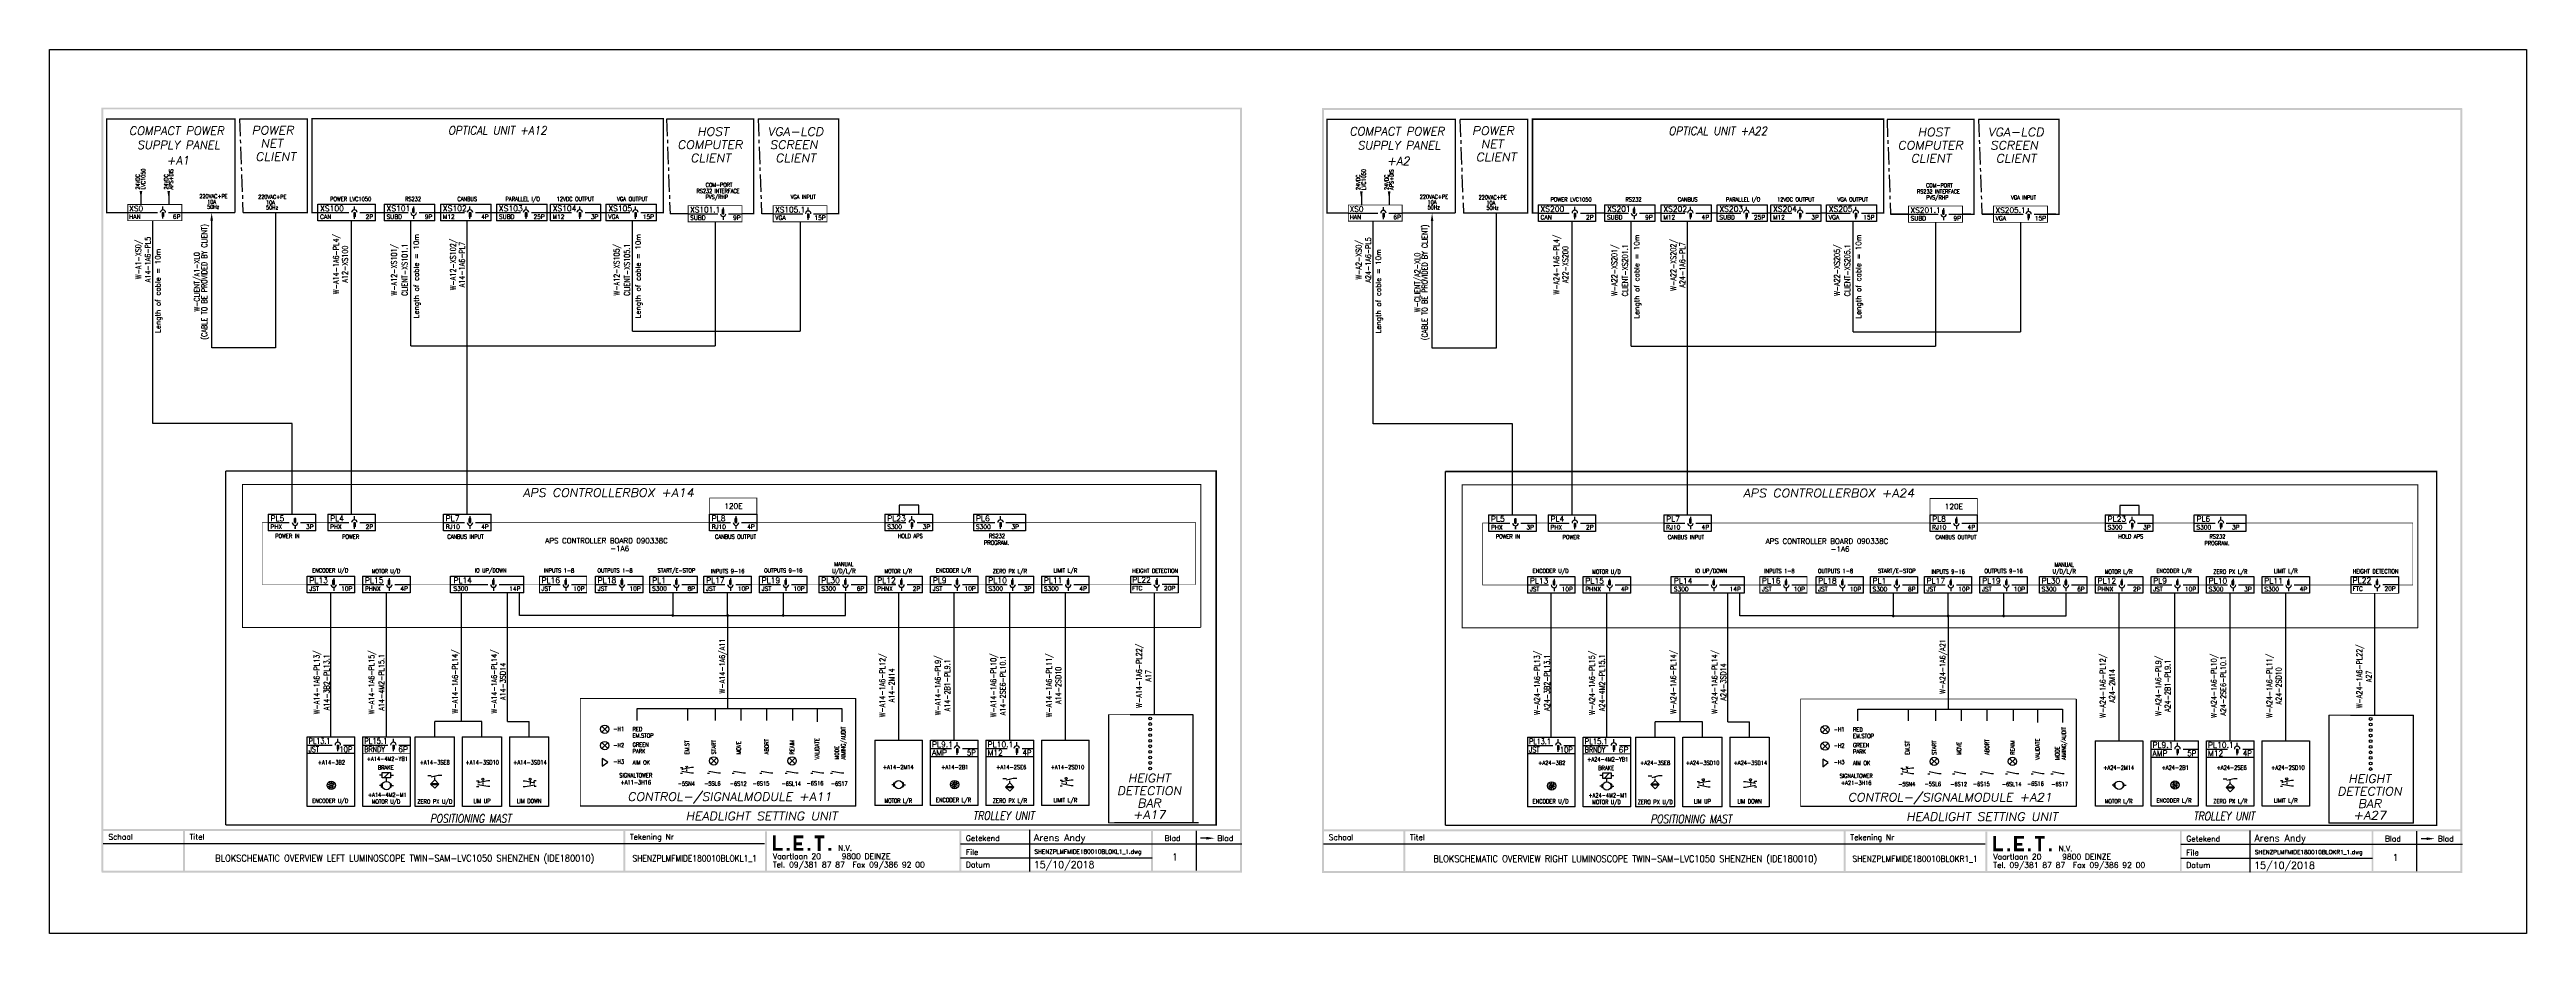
# Model space of a CAD drawing. Extents: x -458 to 434, y -22 to 296.
import ezdxf
from ezdxf.enums import TextEntityAlignment as Align

# ---------------------------------------------------------------- set-up
doc = ezdxf.new("R2010")
doc.units = 0
doc.header["$LTSCALE"] = 5
doc.header["$MEASUREMENT"] = 0
for name, pattern in [('CENTER', [2, 1.25, -0.25, 0.25, -0.25]), ('HIDDEN', [0.375, 0.25, -0.125]), ('HIDDEN2', [0.1875, 0.125, -0.0625])]:
    doc.linetypes.add(name, pattern=pattern)
doc.layers.get('0').update_dxf_attribs({"linetype": 'CONTINUOUS'})
for name, color, linetype in [('ASLIJN', 7, 'CENTER'), ('CONNECTORS', 1, 'CONTINUOUS'), ('KABELS', 5, 'CONTINUOUS'), ('SCHEMA', 7, 'CONTINUOUS'), ('STREEPL1', 7, 'HIDDEN2'), ('STREEPLIJN', 3, 'HIDDEN'), ('TEXT', 112, 'CONTINUOUS')]:
    doc.layers.add(name, color=color, linetype=linetype)
doc.styles.get("Standard").update_dxf_attribs({"font": 'simplex.shx'})

# ---------------------------------------------------------------- blocks, each defined once
blk = doc.blocks.new('REVDATE')
at = {"color": 0, "flags": 8}
for tag, p in [('VANDENDRIESSCHE_R.', (1.51, 0.75)), ('REVDATE', (1.51, -8.75)), ('FNAME', (1.76, -4))]:
    blk.add_attdef(tag, p, '', height=2.5, dxfattribs=at)

msp = doc.modelspace()

# ---------------------------------------------------------------- hatches: boundary and pattern name
at = {"layer": 'SCHEMA'}
h = msp.add_hatch(dxfattribs=at)
h.set_pattern_fill('ANSI37', color=256, scale=0.5, style=0)
h.set_pattern_definition([(45, (-311.255444, 53.71503), (-0.04419415, 0.04419415), []), (135, (-311.255444, 53.71503), (-0.04419415, -0.04419415), [])])
h.paths.add_polyline_path([(-335.01, 32.09), (-335.39, 32.09, -0.107859), (-335.26, 31.47, -0.107859), (-335.39, 30.84), (-335.01, 30.84)])
h.paths.add_polyline_path([(-338.12, 30.84, -0.107859), (-338.26, 31.47, -0.107859), (-338.12, 32.09), (-338.51, 32.09), (-338.51, 30.84)])
h = msp.add_hatch(dxfattribs=at)
h.set_pattern_fill('ANSI37', color=256, scale=0.5, style=0)
h.set_pattern_definition([(45, (-126.86265, 54.01659), (-0.04419415, 0.04419415), []), (135, (-126.86265, 54.01659), (-0.04419415, -0.04419415), [])])
h.paths.add_polyline_path([(-150.61, 32.39), (-151, 32.39, -0.107859), (-150.86, 31.77, -0.107859), (-151, 31.14), (-150.61, 31.14)])
h.paths.add_polyline_path([(-153.73, 31.14, -0.107859), (-153.86, 31.77, -0.107859), (-153.73, 32.39), (-154.11, 32.39), (-154.11, 31.14)])
h = msp.add_hatch(dxfattribs=at)
h.set_pattern_fill('ANSI37', color=256, scale=0.5, style=0)
h.set_pattern_definition([(45, (128.08419, 53.540405), (-0.04419415, 0.04419415), []), (135, (128.08419, 53.540405), (-0.04419415, -0.04419415), [])])
h.paths.add_polyline_path([(104.33, 31.92), (103.95, 31.92, -0.107859), (104.08, 31.29, -0.107859), (103.95, 30.67), (104.33, 30.67)])
h.paths.add_polyline_path([(101.22, 30.67, -0.107859), (101.08, 31.29, -0.107859), (101.22, 31.92), (100.83, 31.92), (100.83, 30.67)])
h = msp.add_hatch(dxfattribs=at)
h.set_pattern_fill('ANSI37', color=256, scale=0.5, style=0)
h.set_pattern_definition([(45, (312.47698, 53.841964), (-0.04419415, 0.04419415), []), (135, (312.47698, 53.841964), (-0.04419415, -0.04419415), [])])
h.paths.add_polyline_path([(288.73, 32.22), (288.34, 32.22, -0.107859), (288.48, 31.59, -0.107859), (288.34, 30.97), (288.73, 30.97)])
h.paths.add_polyline_path([(285.61, 30.97, -0.107859), (285.48, 31.59, -0.107859), (285.61, 32.22), (285.23, 32.22), (285.23, 30.97)])

# ---------------------------------------------------------------- linework, layer by layer
for p, q in [((-420.9, 161.75), (-420.9, 234.66)), ((-417.46, 237.57), (-416.98, 237.57)), ((-417.46, 237.57), (-417.46, 236.12)), ((-416.98, 236.12), (-417.46, 236.12)), ((-417.22, 238.55), (-417.22, 239.76)), ((-417.22, 237.57), (-417.22, 236.12)), ((-417.22, 235.39), (-417.22, 236.12)), ((-416.98, 237.57), (-416.98, 236.12)), ((-348.55, 237.57), (-348.55, 236.07)), ((-348.55, 237.57), (-348.05, 237.57)), ((-348.05, 236.07), (-348.55, 236.07)), ((-348.3, 238.57), (-348.3, 239.82)), ((-348.3, 237.57), (-348.3, 236.07)), ((-348.3, 235.32), (-348.3, 236.07)), ((-348.05, 237.57), (-348.05, 236.07)), ((-326.73, 239.07), (-327.23, 239.07)), ((-327.23, 237.57), (-327.23, 239.07)), ((-327.23, 237.57), (-326.73, 237.57)), ((-326.98, 239.82), (-326.98, 239.07)), ((-326.98, 237.57), (-326.98, 239.07)), ((-326.98, 236.57), (-326.98, 235.32)), ((-326.73, 237.57), (-326.73, 239.07)), ((-306.94, 237.57), (-306.94, 236.07)), ((-306.94, 237.57), (-306.44, 237.57)), ((-306.44, 236.07), (-306.94, 236.07)), ((-306.69, 238.57), (-306.69, 239.82)), ((-306.69, 237.57), (-306.69, 236.07)), ((-306.69, 235.32), (-306.69, 236.07)), ((-306.44, 237.57), (-306.44, 236.07)), ((-286.77, 237.57), (-286.27, 237.57)), ((-286.77, 237.57), (-286.77, 236.07)), ((-286.27, 236.07), (-286.77, 236.07)), ((-286.52, 238.57), (-286.52, 239.82)), ((-286.52, 237.57), (-286.52, 236.07)), ((-286.52, 235.32), (-286.52, 236.07)), ((-286.27, 237.57), (-286.27, 236.07)), ((-267.44, 237.57), (-266.94, 237.57)), ((-267.44, 237.57), (-267.44, 236.07)), ((-266.94, 236.07), (-267.44, 236.07)), ((-267.19, 238.57), (-267.19, 239.82)), ((-267.19, 237.57), (-267.19, 236.07)), ((-267.19, 235.32), (-267.19, 236.07)), ((-266.94, 237.57), (-266.94, 236.07)), ((-247.4, 237.57), (-247.4, 236.07)), ((-247.4, 237.57), (-246.9, 237.57)), ((-246.9, 236.07), (-247.4, 236.07)), ((-247.15, 238.57), (-247.15, 239.82)), ((-247.15, 237.57), (-247.15, 236.07)), ((-247.15, 235.32), (-247.15, 236.07)), ((-246.9, 237.57), (-246.9, 236.07)), ((-218.46, 234.26), (-218.46, 189.68)), ((-215.79, 237.17), (-215.79, 238.63)), ((-215.3, 238.63), (-215.79, 238.63)), ((-215.79, 237.17), (-215.3, 237.17)), ((-215.55, 239.35), (-215.55, 238.63)), ((-215.55, 237.17), (-215.55, 238.63)), ((-215.55, 236.2), (-215.55, 234.99)), ((-215.3, 237.17), (-215.3, 238.63)), ((-187.85, 234.26), (-187.85, 194.86)), ((-185.18, 237.17), (-185.18, 235.71)), ((-185.18, 237.17), (-184.7, 237.17)), ((-184.7, 235.71), (-185.18, 235.71)), ((-184.94, 238.14), (-184.94, 239.35)), ((-184.94, 237.17), (-184.94, 235.71)), ((-184.94, 234.99), (-184.94, 235.71)), ((-184.7, 237.17), (-184.7, 235.71)), ((18.44, 161.58), (18.44, 234.49)), ((21.87, 237.4), (22.36, 237.4)), ((21.87, 237.4), (21.87, 235.94)), ((22.36, 235.94), (21.87, 235.94)), ((22.12, 238.37), (22.12, 239.58)), ((22.12, 237.4), (22.12, 235.94)), ((22.12, 235.22), (22.12, 235.94)), ((22.36, 237.4), (22.36, 235.94)), ((90.79, 237.4), (90.79, 235.9)), ((90.79, 237.4), (91.29, 237.4)), ((91.29, 235.9), (90.79, 235.9)), ((91.04, 238.4), (91.04, 239.65)), ((91.04, 237.4), (91.04, 235.9)), ((91.04, 235.15), (91.04, 235.9)), ((91.29, 237.4), (91.29, 235.9)), ((112.61, 238.9), (112.11, 238.9)), ((112.11, 237.4), (112.11, 238.9)), ((112.11, 237.4), (112.61, 237.4)), ((112.36, 239.65), (112.36, 238.9)), ((112.36, 237.4), (112.36, 238.9)), ((112.36, 236.4), (112.36, 235.15)), ((112.61, 237.4), (112.61, 238.9)), ((132.4, 237.4), (132.4, 235.9)), ((132.4, 237.4), (132.9, 237.4)), ((132.9, 235.9), (132.4, 235.9)), ((132.65, 238.4), (132.65, 239.65)), ((132.65, 237.4), (132.65, 235.9)), ((132.65, 235.15), (132.65, 235.9)), ((132.9, 237.4), (132.9, 235.9)), ((152.57, 237.4), (153.07, 237.4)), ((152.57, 237.4), (152.57, 235.9)), ((153.07, 235.9), (152.57, 235.9)), ((152.82, 238.4), (152.82, 239.65)), ((152.82, 237.4), (152.82, 235.9)), ((152.82, 235.15), (152.82, 235.9)), ((153.07, 237.4), (153.07, 235.9)), ((171.9, 237.4), (172.4, 237.4)), ((171.9, 237.4), (171.9, 235.9)), ((172.4, 235.9), (171.9, 235.9)), ((172.15, 238.4), (172.15, 239.65)), ((172.15, 237.4), (172.15, 235.9)), ((172.15, 235.15), (172.15, 235.9)), ((172.4, 237.4), (172.4, 235.9)), ((191.94, 237.4), (191.94, 235.9)), ((191.94, 237.4), (192.44, 237.4)), ((192.44, 235.9), (191.94, 235.9)), ((192.19, 238.4), (192.19, 239.65)), ((192.19, 237.4), (192.19, 235.9)), ((192.19, 235.15), (192.19, 235.9)), ((192.44, 237.4), (192.44, 235.9)), ((220.88, 234.08), (220.88, 189.5)), ((223.55, 237), (223.55, 238.45)), ((224.04, 238.45), (223.55, 238.45)), ((223.55, 237), (224.04, 237)), ((223.79, 239.18), (223.79, 238.45)), ((223.79, 237), (223.79, 238.45)), ((223.79, 236.03), (223.79, 234.81)), ((224.04, 237), (224.04, 238.45)), ((251.49, 234.08), (251.49, 194.68)), ((254.16, 237), (254.16, 235.54)), ((254.16, 237), (254.64, 237)), ((254.64, 235.54), (254.16, 235.54)), ((254.4, 237.97), (254.4, 239.18)), ((254.4, 237), (254.4, 235.54)), ((254.4, 234.81), (254.4, 235.54)), ((254.64, 237), (254.64, 235.54)), ((-369.9, 126.06), (-369.9, 127.56)), ((-369.4, 127.56), (-369.9, 127.56)), ((-369.9, 126.06), (-369.4, 126.06)), ((-369.65, 126.06), (-369.65, 127.56)), ((-369.65, 125.06), (-369.65, 123.81)), ((-369.4, 126.06), (-369.4, 127.56)), ((-348.55, 126.06), (-348.55, 124.56)), ((-348.55, 126.06), (-348.05, 126.06)), ((-348.3, 127.06), (-348.3, 128.31)), ((-348.3, 126.06), (-348.3, 124.56)), ((-348.05, 126.06), (-348.05, 124.56)), ((-306.44, 127.56), (-306.94, 127.56)), ((-306.94, 126.06), (-306.94, 127.56)), ((-306.94, 126.06), (-306.44, 126.06)), ((-306.69, 128.31), (-306.69, 127.56)), ((-306.69, 126.06), (-306.69, 127.56)), ((-306.69, 125.06), (-306.69, 123.81)), ((-306.44, 126.06), (-306.44, 127.56)), ((-210.68, 127.56), (-211.18, 127.56)), ((-211.18, 126.06), (-211.18, 127.56)), ((-211.18, 126.06), (-210.68, 126.06)), ((-210.93, 128.31), (-210.93, 127.56)), ((-210.93, 126.06), (-210.93, 127.56)), ((-210.93, 125.06), (-210.93, 123.81)), ((-210.68, 126.06), (-210.68, 127.56)), ((-147.9, 126.06), (-147.9, 124.56)), ((-147.9, 126.06), (-147.4, 126.06)), ((-147.65, 127.06), (-147.65, 128.31)), ((-147.65, 126.06), (-147.65, 124.56)), ((-147.4, 126.06), (-147.4, 124.56)), ((-115.94, 126.06), (-115.94, 124.56)), ((-115.94, 126.06), (-115.44, 126.06)), ((-115.69, 127.06), (-115.69, 128.31)), ((-115.69, 126.06), (-115.69, 124.56)), ((-115.44, 126.06), (-115.44, 124.56)), ((69.44, 125.89), (69.44, 127.39)), ((69.94, 127.39), (69.44, 127.39)), ((69.44, 125.89), (69.94, 125.89)), ((69.69, 125.89), (69.69, 127.39)), ((69.69, 124.89), (69.69, 123.64)), ((69.94, 125.89), (69.94, 127.39)), ((90.79, 125.89), (90.79, 124.39)), ((90.79, 125.89), (91.29, 125.89)), ((91.04, 126.89), (91.04, 128.14)), ((91.04, 125.89), (91.04, 124.39)), ((91.29, 125.89), (91.29, 124.39)), ((132.9, 127.39), (132.4, 127.39)), ((132.4, 125.89), (132.4, 127.39)), ((132.4, 125.89), (132.9, 125.89)), ((132.65, 128.14), (132.65, 127.39)), ((132.65, 125.89), (132.65, 127.39)), ((132.65, 124.89), (132.65, 123.64)), ((132.9, 125.89), (132.9, 127.39)), ((228.66, 127.39), (228.16, 127.39)), ((228.16, 125.89), (228.16, 127.39)), ((228.16, 125.89), (228.66, 125.89)), ((228.41, 128.14), (228.41, 127.39)), ((228.41, 125.89), (228.41, 127.39)), ((228.41, 124.89), (228.41, 123.64)), ((228.66, 125.89), (228.66, 127.39)), ((291.44, 125.89), (291.44, 124.39)), ((291.44, 125.89), (291.94, 125.89)), ((291.69, 126.89), (291.69, 128.14)), ((291.69, 125.89), (291.69, 124.39)), ((291.94, 125.89), (291.94, 124.39)), ((323.4, 125.89), (323.4, 124.39)), ((323.4, 125.89), (323.9, 125.89)), ((323.65, 126.89), (323.65, 128.14)), ((323.65, 125.89), (323.65, 124.39)), ((323.9, 125.89), (323.9, 124.39)), ((-369.65, 123.81), (-369.65, 124.56)), ((-348.05, 124.56), (-348.55, 124.56)), ((-348.3, 123.81), (-348.3, 124.56)), ((-147.4, 124.56), (-147.9, 124.56)), ((-147.65, 123.81), (-147.65, 124.56)), ((-115.44, 124.56), (-115.94, 124.56)), ((-115.69, 123.81), (-115.69, 124.56)), ((69.69, 123.64), (69.69, 124.39)), ((91.29, 124.39), (90.79, 124.39)), ((91.04, 123.64), (91.04, 124.39)), ((291.94, 124.39), (291.44, 124.39)), ((291.69, 123.64), (291.69, 124.39)), ((323.9, 124.39), (323.4, 124.39)), ((323.65, 123.64), (323.65, 124.39)), ((-356.01, 103.8), (-356.01, 105.3)), ((-355.51, 105.3), (-356.01, 105.3)), ((-356.01, 103.8), (-355.51, 103.8)), ((-355.76, 106.05), (-355.76, 105.3)), ((-355.76, 103.8), (-355.76, 105.3)), ((-355.76, 102.8), (-355.76, 101.55)), ((-355.51, 103.8), (-355.51, 105.3)), ((-336.01, 103.8), (-336.01, 105.3)), ((-335.51, 105.3), (-336.01, 105.3)), ((-336.01, 103.8), (-335.51, 103.8)), ((-335.76, 106.05), (-335.76, 105.3)), ((-335.76, 103.8), (-335.76, 105.3)), ((-335.76, 102.8), (-335.76, 101.55)), ((-335.51, 103.8), (-335.51, 105.3)), ((-298.48, 103.8), (-298.48, 105.3)), ((-297.98, 105.3), (-298.48, 105.3)), ((-298.48, 103.8), (-297.98, 103.8)), ((-298.23, 106.05), (-298.23, 105.3)), ((-298.23, 103.8), (-298.23, 105.3)), ((-298.23, 102.8), (-298.23, 101.55)), ((-297.98, 103.8), (-297.98, 105.3)), ((-271.94, 105.3), (-272.44, 105.3)), ((-272.44, 103.8), (-272.44, 105.3)), ((-272.44, 103.8), (-271.94, 103.8)), ((-272.19, 106.05), (-272.19, 105.3)), ((-272.19, 103.8), (-272.19, 105.3)), ((-272.19, 102.8), (-272.19, 101.55)), ((-271.94, 103.8), (-271.94, 105.3)), ((-252.22, 103.8), (-252.22, 105.3)), ((-251.72, 105.3), (-252.22, 105.3)), ((-252.22, 103.8), (-251.72, 103.8)), ((-251.97, 106.05), (-251.97, 105.3)), ((-251.97, 103.8), (-251.97, 105.3)), ((-251.97, 102.8), (-251.97, 101.55)), ((-251.72, 103.8), (-251.72, 105.3)), ((-233.67, 100.8), (-233.67, 92.65)), ((-232.14, 105.3), (-232.64, 105.3)), ((-232.64, 103.8), (-232.64, 105.3)), ((-232.64, 103.8), (-232.14, 103.8)), ((-232.39, 106.05), (-232.39, 105.3)), ((-232.39, 103.8), (-232.39, 105.3)), ((-232.39, 102.8), (-232.39, 101.55)), ((-232.14, 103.8), (-232.14, 105.3)), ((-213.2, 103.8), (-213.2, 105.3)), ((-212.7, 105.3), (-213.2, 105.3)), ((-213.2, 103.8), (-212.7, 103.8)), ((-212.95, 106.05), (-212.95, 105.3)), ((-212.95, 103.8), (-212.95, 105.3)), ((-212.95, 102.8), (-212.95, 101.55)), ((-212.7, 103.8), (-212.7, 105.3)), ((-193.95, 100.8), (-193.95, 92.65)), ((-193.2, 103.8), (-193.2, 105.3)), ((-192.7, 105.3), (-193.2, 105.3)), ((-193.2, 103.8), (-192.7, 103.8)), ((-192.95, 106.05), (-192.95, 105.3)), ((-192.95, 103.8), (-192.95, 105.3)), ((-192.95, 102.8), (-192.95, 101.55)), ((-192.7, 103.8), (-192.7, 105.3)), ((-171.74, 103.8), (-171.74, 105.3)), ((-171.24, 105.3), (-171.74, 105.3)), ((-171.74, 103.8), (-171.24, 103.8)), ((-171.49, 106.05), (-171.49, 105.3)), ((-171.49, 103.8), (-171.49, 105.3)), ((-171.49, 102.8), (-171.49, 101.55)), ((-171.24, 103.8), (-171.24, 105.3)), ((-151.11, 105.3), (-151.61, 105.3)), ((-151.61, 103.8), (-151.61, 105.3)), ((-151.61, 103.8), (-151.11, 103.8)), ((-151.36, 106.05), (-151.36, 105.3)), ((-151.36, 103.8), (-151.36, 105.3)), ((-151.36, 102.8), (-151.36, 101.55)), ((-151.11, 103.8), (-151.11, 105.3)), ((-131.11, 105.3), (-131.61, 105.3)), ((-131.61, 103.8), (-131.61, 105.3)), ((-131.61, 103.8), (-131.11, 103.8)), ((-131.36, 106.05), (-131.36, 105.3)), ((-131.36, 103.8), (-131.36, 105.3)), ((-131.36, 102.8), (-131.36, 101.55)), ((-131.11, 103.8), (-131.11, 105.3)), ((-111.61, 103.8), (-111.61, 105.3)), ((-111.11, 105.3), (-111.61, 105.3)), ((-111.61, 103.8), (-111.11, 103.8)), ((-111.36, 106.05), (-111.36, 105.3)), ((-111.36, 103.8), (-111.36, 105.3)), ((-111.36, 102.8), (-111.36, 101.55)), ((-111.11, 103.8), (-111.11, 105.3)), ((-91.61, 103.8), (-91.61, 105.3)), ((-91.11, 105.3), (-91.61, 105.3)), ((-91.61, 103.8), (-91.11, 103.8)), ((-91.36, 106.05), (-91.36, 105.3)), ((-91.36, 103.8), (-91.36, 105.3)), ((-91.36, 102.8), (-91.36, 101.55)), ((-91.11, 103.8), (-91.11, 105.3)), ((-59.73, 103.8), (-59.73, 105.3)), ((-59.73, 105.3), (-59.23, 105.3)), ((-59.23, 103.8), (-59.73, 103.8)), ((-59.48, 106.05), (-59.48, 105.3)), ((-59.48, 103.8), (-59.48, 105.3)), ((-59.48, 102.8), (-59.48, 101.55)), ((-59.23, 103.8), (-59.23, 105.3)), ((83.33, 103.62), (83.33, 105.12)), ((83.83, 105.12), (83.33, 105.12)), ((83.33, 103.62), (83.83, 103.62)), ((83.58, 105.87), (83.58, 105.12)), ((83.58, 103.62), (83.58, 105.12)), ((83.58, 102.62), (83.58, 101.37)), ((83.83, 103.62), (83.83, 105.12)), ((103.33, 103.62), (103.33, 105.12)), ((103.83, 105.12), (103.33, 105.12)), ((103.33, 103.62), (103.83, 103.62)), ((103.58, 105.87), (103.58, 105.12)), ((103.58, 103.62), (103.58, 105.12)), ((103.58, 102.62), (103.58, 101.37)), ((103.83, 103.62), (103.83, 105.12)), ((140.86, 103.62), (140.86, 105.12)), ((141.36, 105.12), (140.86, 105.12)), ((140.86, 103.62), (141.36, 103.62)), ((141.11, 105.87), (141.11, 105.12)), ((141.11, 103.62), (141.11, 105.12)), ((141.11, 102.62), (141.11, 101.37)), ((141.36, 103.62), (141.36, 105.12)), ((167.4, 105.12), (166.9, 105.12)), ((166.9, 103.62), (166.9, 105.12)), ((166.9, 103.62), (167.4, 103.62)), ((167.15, 105.87), (167.15, 105.12)), ((167.15, 103.62), (167.15, 105.12)), ((167.15, 102.62), (167.15, 101.37)), ((167.4, 103.62), (167.4, 105.12)), ((187.12, 103.62), (187.12, 105.12)), ((187.62, 105.12), (187.12, 105.12)), ((187.12, 103.62), (187.62, 103.62)), ((187.37, 105.87), (187.37, 105.12)), ((187.37, 103.62), (187.37, 105.12)), ((187.37, 102.62), (187.37, 101.37)), ((187.62, 103.62), (187.62, 105.12)), ((205.67, 100.62), (205.67, 92.48)), ((207.2, 105.12), (206.7, 105.12)), ((206.7, 103.62), (206.7, 105.12)), ((206.7, 103.62), (207.2, 103.62)), ((206.95, 105.87), (206.95, 105.12)), ((206.95, 103.62), (206.95, 105.12)), ((206.95, 102.62), (206.95, 101.37)), ((207.2, 103.62), (207.2, 105.12)), ((226.14, 103.62), (226.14, 105.12)), ((226.64, 105.12), (226.14, 105.12)), ((226.14, 103.62), (226.64, 103.62)), ((226.39, 105.87), (226.39, 105.12)), ((226.39, 103.62), (226.39, 105.12)), ((226.39, 102.62), (226.39, 101.37)), ((226.64, 103.62), (226.64, 105.12)), ((245.39, 100.62), (245.39, 92.48)), ((246.14, 103.62), (246.14, 105.12)), ((246.64, 105.12), (246.14, 105.12)), ((246.14, 103.62), (246.64, 103.62)), ((246.39, 105.87), (246.39, 105.12)), ((246.39, 103.62), (246.39, 105.12)), ((246.39, 102.62), (246.39, 101.37)), ((246.64, 103.62), (246.64, 105.12)), ((267.6, 103.62), (267.6, 105.12)), ((268.1, 105.12), (267.6, 105.12)), ((267.6, 103.62), (268.1, 103.62)), ((267.85, 105.87), (267.85, 105.12)), ((267.85, 103.62), (267.85, 105.12)), ((267.85, 102.62), (267.85, 101.37)), ((268.1, 103.62), (268.1, 105.12)), ((288.23, 105.12), (287.73, 105.12)), ((287.73, 103.62), (287.73, 105.12)), ((287.73, 103.62), (288.23, 103.62)), ((287.98, 105.87), (287.98, 105.12)), ((287.98, 103.62), (287.98, 105.12)), ((287.98, 102.62), (287.98, 101.37)), ((288.23, 103.62), (288.23, 105.12)), ((308.23, 105.12), (307.73, 105.12)), ((307.73, 103.62), (307.73, 105.12)), ((307.73, 103.62), (308.23, 103.62)), ((307.98, 105.87), (307.98, 105.12)), ((307.98, 103.62), (307.98, 105.12)), ((307.98, 102.62), (307.98, 101.37)), ((308.23, 103.62), (308.23, 105.12)), ((327.73, 103.62), (327.73, 105.12)), ((328.23, 105.12), (327.73, 105.12)), ((327.73, 103.62), (328.23, 103.62)), ((327.98, 105.87), (327.98, 105.12)), ((327.98, 103.62), (327.98, 105.12)), ((327.98, 102.62), (327.98, 101.37)), ((328.23, 103.62), (328.23, 105.12)), ((347.73, 103.62), (347.73, 105.12)), ((348.23, 105.12), (347.73, 105.12)), ((347.73, 103.62), (348.23, 103.62)), ((347.98, 105.87), (347.98, 105.12)), ((347.98, 103.62), (347.98, 105.12)), ((347.98, 102.62), (347.98, 101.37)), ((348.23, 103.62), (348.23, 105.12)), ((379.61, 103.62), (379.61, 105.12)), ((379.61, 105.12), (380.11, 105.12)), ((380.11, 103.62), (379.61, 103.62)), ((379.86, 105.87), (379.86, 105.12)), ((379.86, 103.62), (379.86, 105.12)), ((379.86, 102.62), (379.86, 101.37)), ((380.11, 103.62), (380.11, 105.12)), ((-233.67, 92.65), (-171.48, 92.65)), ((-213.95, 92.65), (-213.95, 59.16)), ((205.67, 92.48), (267.86, 92.48)), ((225.39, 92.48), (225.39, 58.99)), ((-354.51, 46.03), (-354.51, 44.53)), ((-354.51, 46.03), (-354.01, 46.03)), ((-354.26, 47.03), (-354.26, 48.28)), ((-354.26, 46.03), (-354.26, 44.53)), ((-354.01, 46.03), (-354.01, 44.53)), ((-334.51, 46.03), (-334.01, 46.03)), ((-334.51, 46.03), (-334.51, 44.53)), ((-334.26, 47.03), (-334.26, 48.28)), ((-334.26, 46.03), (-334.26, 44.53)), ((-334.01, 46.03), (-334.01, 44.53)), ((-259.25, 52.8), (-257.12, 50.68)), ((-257.12, 52.8), (-259.25, 50.68)), ((-257.12, 46.91), (-259.25, 44.79)), ((-259.25, 46.91), (-257.12, 44.79)), ((-131.61, 44.77), (-131.11, 44.77)), ((-131.61, 44.77), (-131.61, 43.27)), ((-131.36, 45.77), (-131.36, 47.02)), ((-131.36, 44.77), (-131.36, 43.27)), ((-131.11, 44.77), (-131.11, 43.27)), ((-110.11, 44.77), (-109.61, 44.77)), ((-110.11, 44.77), (-110.11, 43.27)), ((-109.86, 45.77), (-109.86, 47.02)), ((-109.86, 44.77), (-109.86, 43.27)), ((-109.61, 44.77), (-109.61, 43.27)), ((84.83, 45.85), (84.83, 44.35)), ((84.83, 45.85), (85.33, 45.85)), ((85.08, 46.85), (85.08, 48.1)), ((85.08, 45.85), (85.08, 44.35)), ((85.33, 45.85), (85.33, 44.35)), ((104.83, 45.85), (105.33, 45.85)), ((104.83, 45.85), (104.83, 44.35)), ((105.08, 46.85), (105.08, 48.1)), ((105.08, 45.85), (105.08, 44.35)), ((105.33, 45.85), (105.33, 44.35)), ((180.09, 52.63), (182.21, 50.51)), ((182.21, 52.63), (180.09, 50.51)), ((182.21, 46.74), (180.09, 44.61)), ((180.09, 46.74), (182.21, 44.61)), ((307.73, 44.59), (308.23, 44.59)), ((307.73, 44.59), (307.73, 43.09)), ((307.98, 45.59), (307.98, 46.84)), ((307.98, 44.59), (307.98, 43.09)), ((308.23, 44.59), (308.23, 43.09)), ((329.23, 44.59), (329.73, 44.59)), ((329.23, 44.59), (329.23, 43.09)), ((329.48, 45.59), (329.48, 46.84)), ((329.48, 44.59), (329.48, 43.09)), ((329.73, 44.59), (329.73, 43.09)), ((-354.01, 44.53), (-354.51, 44.53)), ((-354.26, 43.78), (-354.26, 44.53)), ((-334.01, 44.53), (-334.51, 44.53)), ((-334.26, 43.78), (-334.26, 44.53)), ((-217.86, 41.39), (-219.98, 39.27)), ((-219.98, 41.39), (-217.86, 39.27)), ((-189.68, 41.39), (-191.81, 39.27)), ((-191.81, 41.39), (-189.68, 39.27)), ((-131.11, 43.27), (-131.61, 43.27)), ((-131.36, 42.52), (-131.36, 43.27)), ((-109.61, 43.27), (-110.11, 43.27)), ((-109.86, 42.52), (-109.86, 43.27)), ((85.33, 44.35), (84.83, 44.35)), ((85.08, 43.6), (85.08, 44.35)), ((105.33, 44.35), (104.83, 44.35)), ((105.08, 43.6), (105.08, 44.35)), ((221.48, 41.22), (219.36, 39.1)), ((219.36, 41.22), (221.48, 39.1)), ((249.66, 41.22), (247.53, 39.1)), ((247.53, 41.22), (249.66, 39.1)), ((308.23, 43.09), (307.73, 43.09)), ((307.98, 42.34), (307.98, 43.09)), ((329.73, 43.09), (329.23, 43.09)), ((329.48, 42.34), (329.48, 43.09)), ((-200.64, 10.52), (-438.74, 10.52)), ((-130.15, 10.52), (-28.8, 10.52)), ((-105.15, 0.52), (-105.15, 15.52)), ((-45.16, 0.87), (-45.16, 15.17)), ((238.7, 10.35), (0.6, 10.35)), ((309.19, 10.35), (410.54, 10.35)), ((334.19, 0.35), (334.19, 15.35)), ((394.18, 0.7), (394.18, 15)), ((-130.15, 5.52), (-61.15, 5.52)), ((309.19, 5.35), (378.19, 5.35))]:
    msp.add_line(p, q)
at = {"color": 0, "linetype": 'ByBlock'}
for p, q in [((-41.66, 12.52), (-43.66, 12.52)), ((397.68, 12.35), (395.68, 12.35))]:
    msp.add_line(p, q, dxfattribs=at)
for points, const_width in [([(-361.41, 237.57), (-363.53, 237.57), (-363.53, 271.36), (-237.08, 271.36), (-237.08, 237.57), (-239.65, 237.57)], 0.5), ([(77.93, 237.4), (75.81, 237.4), (75.81, 271.18), (202.26, 271.18), (202.26, 237.4), (199.69, 237.4)], 0.5), ([(-410.43, 237.57), (-410.43, 240.49), (-429.84, 240.49), (-429.84, 234.66), (-410.43, 234.66), (-410.43, 237.57)], 0.291), ([(-297.02, 237.57), (-299.19, 237.57)], 0.5), ([(-277.69, 237.57), (-279.02, 237.57)], 0.5), ([(-257.65, 237.57), (-259.69, 237.57)], 0.5), ([(-208.75, 237.17), (-208.75, 240.08), (-228.16, 240.08), (-228.16, 234.26), (-208.75, 234.26), (-208.75, 240.08)], 0.291), ([(-178.15, 237.17), (-178.15, 240.08), (-197.56, 240.08), (-197.56, 234.26), (-178.15, 234.26), (-178.15, 240.08)], 0.291), ([(28.91, 237.4), (28.91, 240.31), (9.5, 240.31), (9.5, 234.49), (28.91, 234.49), (28.91, 237.4)], 0.291), ([(142.32, 237.4), (140.15, 237.4)], 0.5), ([(161.65, 237.4), (160.32, 237.4)], 0.5), ([(181.69, 237.4), (179.65, 237.4)], 0.5), ([(230.59, 237), (230.59, 239.91), (211.18, 239.91), (211.18, 234.08), (230.59, 234.08), (230.59, 239.91)], 0.291), ([(261.19, 237), (261.19, 239.91), (241.78, 239.91), (241.78, 234.08), (261.19, 234.08), (261.19, 239.91)], 0.291), ([(-203.43, 131.97), (-203.43, 134.88), (-220.43, 134.88), (-220.43, 129.06), (-203.43, 129.06), (-203.43, 131.97)], 0.291), ([(235.91, 131.8), (235.91, 134.71), (218.91, 134.71), (218.91, 128.89), (235.91, 128.89), (235.91, 131.8)], 0.291), ([(-365.26, 103.8), (-381.49, 103.8), (-381.49, 126.06), (-379.25, 126.06)], 0.2), ([(-362.25, 126.06), (-357.8, 126.06)], 0.2), ([(-340.8, 126.06), (-316.19, 126.06)], 0.2), ([(-299.19, 126.06), (-220.43, 126.06)], 0.2), ([(-203.43, 126.06), (-157.25, 126.06)], 0.2), ([(-140.25, 126.06), (-125.29, 126.06)], 0.2), ([(-106.75, 126.06), (-45.44, 126.06), (-45.44, 103.8), (-51.8, 103.8)], 0.2), ([(74.08, 103.62), (57.85, 103.62), (57.85, 125.89), (60.09, 125.89)], 0.2), ([(77.09, 125.89), (81.54, 125.89)], 0.2), ([(98.54, 125.89), (123.15, 125.89)], 0.2), ([(140.15, 125.89), (218.91, 125.89)], 0.2), ([(235.91, 125.89), (282.09, 125.89)], 0.2), ([(299.09, 125.89), (314.05, 125.89)], 0.2), ([(332.59, 125.89), (392.7, 125.89), (392.7, 103.62), (387.54, 103.62)], 0.2), ([(-345.26, 103.8), (-348.26, 103.8)], 0.2), ([(-313.67, 103.8), (-328.26, 103.8)], 0.2), ([(-281.69, 103.8), (-287.37, 103.8)], 0.2), ([(-261.47, 103.8), (-264.69, 103.8)], 0.2), ([(-241.89, 103.8), (-244.47, 103.8)], 0.2), ([(-222.45, 103.8), (-224.89, 103.8)], 0.2), ([(-202.45, 103.8), (-205.45, 103.8)], 0.2), ([(-140.86, 103.8), (-143.86, 103.8)], 0.2), ([(-120.86, 103.8), (-123.86, 103.8)], 0.2), ([(-100.86, 103.8), (-103.86, 103.8)], 0.2), ([(-68.8, 103.8), (-83.86, 103.8)], 0.2), ([(94.08, 103.62), (91.08, 103.62)], 0.2), ([(125.67, 103.62), (111.08, 103.62)], 0.2), ([(157.65, 103.62), (151.97, 103.62)], 0.2), ([(177.87, 103.62), (174.65, 103.62)], 0.2), ([(197.45, 103.62), (194.87, 103.62)], 0.2), ([(216.89, 103.62), (214.45, 103.62)], 0.2), ([(236.89, 103.62), (233.89, 103.62)], 0.2), ([(298.48, 103.62), (295.48, 103.62)], 0.2), ([(318.48, 103.62), (315.48, 103.62)], 0.2), ([(338.48, 103.62), (335.48, 103.62)], 0.2), ([(370.54, 103.62), (355.48, 103.62)], 0.2)]:
    msp.add_lwpolyline(points, dxfattribs=dict(const_width=const_width))
at = {"const_width": 0.5}
for points in [[(-214.2, 92.65, 1), (-213.7, 92.65, 1)], [(-194.2, 92.65, 1), (-193.7, 92.65, 1)], [(225.14, 92.48, 1), (225.64, 92.48, 1)], [(245.14, 92.48, 1), (245.64, 92.48, 1)]]:
    msp.add_lwpolyline(points, format="xyb", close=True, dxfattribs=at)
for centre, radius, start, end in [((-417.22, 237.57), 0.97, 360, 180), ((-348.3, 237.57), 1, 0, 180), ((-326.98, 237.57), 1, 180, 0), ((-306.69, 237.57), 1, 0, 180), ((-286.52, 237.57), 1, 0, 180), ((-267.19, 237.57), 1, 0, 180), ((-247.15, 237.57), 1, 0, 180), ((-215.55, 237.17), 0.97, 180, 0), ((-184.94, 237.17), 0.97, 360, 180), ((22.12, 237.4), 0.97, 360, 180), ((91.04, 237.4), 1, 0, 180), ((112.36, 237.4), 1, 180, 0), ((132.65, 237.4), 1, 0, 180), ((152.82, 237.4), 1, 0, 180), ((172.15, 237.4), 1, 0, 180), ((192.19, 237.4), 1, 0, 180), ((223.79, 237), 0.97, 180, 0), ((254.4, 237), 0.97, 360, 180), ((-369.65, 126.06), 1, 180, 0), ((-348.3, 126.06), 1, 0, 180), ((-306.69, 126.06), 1, 180, 0), ((-210.93, 126.06), 1, 180, 0), ((-147.65, 126.06), 1, 0, 180), ((-115.69, 126.06), 1, 0, 180), ((69.69, 125.89), 1, 180, 0), ((91.04, 125.89), 1, 0, 180), ((132.65, 125.89), 1, 180, 0), ((228.41, 125.89), 1, 180, 0), ((291.69, 125.89), 1, 0, 180), ((323.65, 125.89), 1, 0, 180), ((-355.76, 103.8), 1, 180, 0), ((-335.76, 103.8), 1, 180, 0), ((-298.23, 103.8), 1, 180, 0), ((-272.19, 103.8), 1, 180, 0), ((-251.97, 103.8), 1, 180, 0), ((-232.39, 103.8), 1, 180, 0), ((-212.95, 103.8), 1, 180, 0), ((-192.95, 103.8), 1, 180, 0), ((-171.49, 103.8), 1, 180, 0), ((-151.36, 103.8), 1, 180, 0), ((-131.36, 103.8), 1, 180, 0), ((-111.36, 103.8), 1, 180, 0), ((-91.36, 103.8), 1, 180, 0), ((-59.48, 103.8), 1, 180, 0), ((83.58, 103.62), 1, 180, 0), ((103.58, 103.62), 1, 180, 0), ((141.11, 103.62), 1, 180, 0), ((167.15, 103.62), 1, 180, 0), ((187.37, 103.62), 1, 180, 0), ((206.95, 103.62), 1, 180, 0), ((226.39, 103.62), 1, 180, 0), ((246.39, 103.62), 1, 180, 0), ((267.85, 103.62), 1, 180, 0), ((287.98, 103.62), 1, 180, 0), ((307.98, 103.62), 1, 180, 0), ((327.98, 103.62), 1, 180, 0), ((347.98, 103.62), 1, 180, 0), ((379.86, 103.62), 1, 180, 0), ((-354.26, 46.03), 1, 0, 180), ((-334.26, 46.03), 1, 0, 180), ((-131.36, 44.77), 1, 0, 180), ((-109.86, 44.77), 1, 0, 180), ((85.08, 45.85), 1, 0, 180), ((105.08, 45.85), 1, 0, 180), ((307.98, 44.59), 1, 0, 180), ((329.48, 44.59), 1, 0, 180)]:
    msp.add_arc(centre, radius, start, end)
at = {"color": 0, "linetype": 'ByBlock'}
for points in [[(-41.66, 13.02), (-41.66, 12.02), (-38.66, 12.52)], [(397.68, 12.85), (397.68, 11.85), (400.68, 12.35)]]:
    msp.add_solid(points, dxfattribs=at)
for points in [[(-438.65, 274.67), (-439.35, 275.37), (-438.65, 0.52), (-439.35, 0.52)], [(-28.9, 274.67), (-28.9, 275.37), (-438.65, 274.67), (-439.35, 275.37)], [(-29.5, 0.87), (-28.8, 0.17), (-29.5, 275.27), (-28.8, 275.27)], [(0.69, 274.5), (-0.01, 275.2), (0.69, 0.35), (-0.01, 0.35)], [(410.44, 274.5), (410.44, 275.2), (0.69, 274.5), (-0.01, 275.2)], [(409.84, 0.7), (410.54, 0), (409.84, 275.1), (410.54, 275.1)], [(-438.75, 15.87), (-438.75, 15.17), (-29.15, 15.87), (-29.15, 15.17)], [(-409.99, 0.58), (-409.29, 0.58), (-409.99, 15.52), (-409.29, 15.52)], [(-251.49, 0.56), (-250.79, 0.56), (-251.49, 15.52), (-250.79, 15.52)], [(-200.5, 0.52), (-199.8, 0.52), (-200.5, 15.02), (-199.8, 15.02)], [(-196.65, 13.52), (-197.65, 13.52), (-196.65, 9.02), (-197.65, 8.02)], [(-196.65, 9.02), (-197.65, 8.02), (-194.15, 9.02), (-194.15, 8.02)], [(-192.65, 9.02), (-192.65, 8.02), (-191.65, 9.02), (-191.65, 8.02)], [(-189.15, 12.52), (-190.15, 13.52), (-189.15, 9.02), (-190.15, 8.02)], [(-186.65, 12.52), (-186.65, 13.52), (-190.15, 12.52), (-190.15, 13.52)], [(-190.15, 9.02), (-190.15, 8.02), (-186.65, 9.02), (-186.65, 8.02)], [(-189.15, 11.02), (-189.15, 10.02), (-187.15, 11.02), (-187.15, 10.02)], [(-185.15, 9.02), (-185.15, 8.02), (-184.15, 9.02), (-184.15, 8.02)], [(-182.65, 13.52), (-182.65, 12.52), (-179.15, 13.52), (-179.15, 12.52)], [(-180.47, 12.99), (-181.47, 12.99), (-180.47, 7.94), (-181.47, 7.94)], [(-177.65, 9.02), (-177.65, 8.02), (-176.65, 9.02), (-176.65, 8.02)], [(-130.5, 0.52), (-129.8, 0.52), (-130.5, 15.52), (-129.8, 15.52)], [(-61.5, 0.52), (-60.8, 0.52), (-61.5, 15.52), (-60.8, 15.52)], [(0.59, 15.7), (0.59, 15), (410.19, 15.7), (410.19, 15)], [(29.35, 0.41), (30.05, 0.41), (29.35, 15.35), (30.05, 15.35)], [(187.85, 0.38), (188.55, 0.38), (187.85, 15.35), (188.55, 15.35)], [(238.84, 0.35), (239.54, 0.35), (238.84, 14.85), (239.54, 14.85)], [(242.69, 13.35), (241.69, 13.35), (242.69, 8.85), (241.69, 7.85)], [(250.19, 12.35), (249.19, 13.35), (250.19, 8.85), (249.19, 7.85)], [(252.69, 12.35), (252.69, 13.35), (249.19, 12.35), (249.19, 13.35)], [(250.19, 10.85), (250.19, 9.85), (252.19, 10.85), (252.19, 9.85)], [(256.69, 13.35), (256.69, 12.35), (260.19, 13.35), (260.19, 12.35)], [(258.87, 12.81), (257.87, 12.81), (258.87, 7.77), (257.87, 7.77)], [(308.84, 0.35), (309.54, 0.35), (308.84, 15.35), (309.54, 15.35)], [(377.84, 0.35), (378.54, 0.35), (377.84, 15.35), (378.54, 15.35)], [(-439.34, 0.87), (-439.34, 0.17), (-29.5, 0.87), (-28.8, 0.17)], [(0, 0.7), (0, 0), (409.84, 0.7), (410.54, 0)], [(242.69, 8.85), (241.69, 7.85), (245.19, 8.85), (245.19, 7.85)], [(246.69, 8.85), (246.69, 7.85), (247.69, 8.85), (247.69, 7.85)], [(249.19, 8.85), (249.19, 7.85), (252.69, 8.85), (252.69, 7.85)], [(254.19, 8.85), (254.19, 7.85), (255.19, 8.85), (255.19, 7.85)], [(261.69, 8.85), (261.69, 7.85), (262.69, 8.85), (262.69, 7.85)]]:
    msp.add_trace(points)
at = {"layer": 'ASLIJN'}
for p, q in [((-389.66, 271.27), (-388.41, 237.57)), ((-235.91, 271.27), (-234.66, 237.17)), ((-202.98, 271.27), (-201.73, 237.17)), ((49.68, 271.1), (50.93, 237.39)), ((203.43, 271.09), (204.68, 237)), ((236.36, 271.09), (237.61, 237))]:
    msp.add_line(p, q, dxfattribs=at)
at = {"layer": 'SCHEMA'}
for p, q in [((-425.14, 245.16), (-425.14, 240.49)), ((-415.14, 245.16), (-415.14, 240.49)), ((14.2, 244.99), (14.2, 240.31)), ((24.2, 244.99), (24.2, 240.31)), ((-429.84, 237.57), (-419.16, 237.57)), ((-415.28, 237.57), (-410.43, 237.57)), ((-399.68, 188.97), (-399.68, 234.66)), ((-376.66, 237.57), (-376.66, 188.97)), ((-361.41, 240.57), (-340.8, 240.57)), ((-361.41, 234.57), (-361.41, 240.57)), ((-361.41, 237.57), (-350.3, 237.57)), ((-340.8, 234.57), (-361.41, 234.57)), ((-349.3, 129.06), (-349.3, 234.57)), ((-346.3, 237.57), (-340.8, 237.57)), ((-340.8, 240.57), (-340.8, 234.57)), ((-337.48, 240.57), (-319.48, 240.57)), ((-337.48, 234.57), (-337.48, 240.57)), ((-337.48, 237.57), (-328.98, 237.57)), ((-319.48, 234.57), (-337.48, 234.57)), ((-327.98, 189.68), (-327.98, 234.57)), ((-324.98, 237.57), (-319.48, 237.57)), ((-319.48, 240.57), (-319.48, 234.57)), ((-317.19, 240.57), (-299.19, 240.57)), ((-317.19, 234.57), (-317.19, 240.57)), ((-317.19, 237.57), (-308.69, 237.57)), ((-299.19, 234.57), (-317.19, 234.57)), ((-307.69, 129.06), (-307.69, 234.57)), ((-304.69, 237.57), (-299.19, 237.57)), ((-299.19, 240.57), (-299.19, 234.57)), ((-297.02, 240.57), (-279.02, 240.57)), ((-297.02, 234.57), (-297.02, 240.57)), ((-297.02, 237.57), (-288.52, 237.57)), ((-279.02, 234.57), (-297.02, 234.57)), ((-284.52, 237.57), (-279.02, 237.57)), ((-279.02, 240.57), (-279.02, 234.57)), ((-277.69, 240.57), (-259.69, 240.57)), ((-277.69, 234.57), (-277.69, 240.57)), ((-277.69, 237.57), (-270.19, 237.57)), ((-259.69, 234.57), (-277.69, 234.57)), ((-265.19, 237.57), (-259.69, 237.57)), ((-259.69, 240.57), (-259.69, 234.57)), ((-257.65, 240.57), (-239.65, 240.57)), ((-257.65, 234.57), (-257.65, 240.57)), ((-257.65, 237.57), (-249.15, 237.57)), ((-239.65, 234.57), (-257.65, 234.57)), ((-248.15, 194.86), (-248.15, 234.57)), ((-245.15, 237.57), (-239.65, 237.57)), ((-239.65, 240.57), (-239.65, 234.57)), ((-228.16, 237.17), (-217.49, 237.17)), ((-213.61, 237.17), (-208.75, 237.17)), ((-197.56, 237.17), (-186.88, 237.17)), ((-183, 237.17), (-178.15, 237.17)), ((9.5, 237.4), (20.18, 237.4)), ((24.06, 237.4), (28.91, 237.4)), ((39.66, 188.79), (39.66, 234.49)), ((62.68, 237.39), (62.68, 188.79)), ((77.93, 240.4), (98.54, 240.4)), ((77.93, 234.4), (77.93, 240.4)), ((77.93, 237.4), (89.04, 237.4)), ((98.54, 234.4), (77.93, 234.4)), ((90.04, 128.89), (90.04, 234.4)), ((93.04, 237.4), (98.54, 237.4)), ((98.54, 240.4), (98.54, 234.4)), ((101.86, 240.4), (119.86, 240.4)), ((101.86, 234.4), (101.86, 240.4)), ((101.86, 237.4), (110.36, 237.4)), ((119.86, 234.4), (101.86, 234.4)), ((111.36, 189.5), (111.36, 234.4)), ((114.36, 237.4), (119.86, 237.4)), ((119.86, 240.4), (119.86, 234.4)), ((122.15, 240.4), (140.15, 240.4)), ((122.15, 234.4), (122.15, 240.4)), ((122.15, 237.4), (130.65, 237.4)), ((140.15, 234.4), (122.15, 234.4)), ((131.65, 128.89), (131.65, 234.4)), ((134.65, 237.4), (140.15, 237.4)), ((140.15, 240.4), (140.15, 234.4)), ((142.32, 240.4), (160.32, 240.4)), ((142.32, 234.4), (142.32, 240.4)), ((142.32, 237.4), (150.82, 237.4)), ((160.32, 234.4), (142.32, 234.4)), ((154.82, 237.4), (160.32, 237.4)), ((160.32, 240.4), (160.32, 234.4)), ((161.65, 240.4), (179.65, 240.4)), ((161.65, 234.4), (161.65, 240.4)), ((161.65, 237.4), (169.15, 237.4)), ((179.65, 234.4), (161.65, 234.4)), ((174.15, 237.4), (179.65, 237.4)), ((179.65, 240.4), (179.65, 234.4)), ((181.69, 240.4), (199.69, 240.4)), ((181.69, 234.4), (181.69, 240.4)), ((181.69, 237.4), (190.19, 237.4)), ((199.69, 234.4), (181.69, 234.4)), ((191.19, 194.68), (191.19, 234.4)), ((194.19, 237.4), (199.69, 237.4)), ((199.69, 240.4), (199.69, 234.4)), ((211.18, 237), (221.85, 237)), ((225.73, 237), (230.59, 237)), ((241.78, 237), (252.46, 237)), ((256.34, 237), (261.19, 237)), ((-376.66, 188.97), (-399.68, 188.97)), ((-327.98, 189.68), (-218.46, 189.68)), ((-248.15, 194.86), (-187.85, 194.86)), ((62.68, 188.79), (39.66, 188.79)), ((111.36, 189.5), (220.88, 189.5)), ((191.19, 194.68), (251.49, 194.68)), ((-370.75, 161.75), (-420.9, 161.75)), ((-370.75, 129.06), (-370.75, 161.75)), ((68.59, 161.58), (18.44, 161.58)), ((68.59, 128.89), (68.59, 161.58)), ((-379.25, 129.06), (-362.25, 129.06)), ((-379.25, 123.06), (-379.25, 129.06)), ((-379.25, 126.06), (-371.75, 126.06)), ((-367.75, 126.06), (-362.25, 126.06)), ((-362.25, 129.06), (-362.25, 123.06)), ((-357.8, 129.06), (-340.8, 129.06)), ((-357.8, 123.06), (-357.8, 129.06)), ((-357.8, 126.06), (-350.3, 126.06)), ((-346.3, 126.06), (-340.8, 126.06)), ((-340.8, 129.06), (-340.8, 123.06)), ((-316.19, 129.06), (-299.19, 129.06)), ((-316.19, 123.06), (-316.19, 129.06)), ((-316.19, 126.06), (-308.69, 126.06)), ((-304.69, 126.06), (-299.19, 126.06)), ((-299.19, 129.06), (-299.19, 123.06)), ((-220.43, 129.06), (-203.43, 129.06)), ((-220.43, 123.06), (-220.43, 129.06)), ((-220.43, 126.06), (-212.93, 126.06)), ((-208.93, 126.06), (-203.43, 126.06)), ((-203.43, 129.06), (-203.43, 123.06)), ((-157.25, 129.06), (-140.25, 129.06)), ((-157.25, 123.06), (-157.25, 129.06)), ((-157.25, 126.06), (-149.75, 126.06)), ((-145.16, 132.34), (-152.16, 132.34)), ((-152.16, 132.34), (-152.16, 129.06)), ((-145.75, 126.06), (-140.25, 126.06)), ((-145.16, 129.06), (-145.16, 132.34)), ((-140.25, 129.06), (-140.25, 123.06)), ((-125.29, 129.06), (-106.75, 129.06)), ((-125.29, 123.06), (-125.29, 129.06)), ((-125.29, 126.06), (-117.79, 126.06)), ((-113.79, 126.06), (-106.75, 126.06)), ((-106.75, 129.06), (-106.75, 123.06)), ((60.09, 128.89), (77.09, 128.89)), ((60.09, 122.89), (60.09, 128.89)), ((60.09, 125.89), (67.59, 125.89)), ((68.59, 128.89), (68.59, 131.14)), ((71.59, 125.89), (77.09, 125.89)), ((77.09, 128.89), (77.09, 122.89)), ((81.54, 128.89), (98.54, 128.89)), ((81.54, 122.89), (81.54, 128.89)), ((81.54, 125.89), (89.04, 125.89)), ((93.04, 125.89), (98.54, 125.89)), ((98.54, 128.89), (98.54, 122.89)), ((123.15, 128.89), (140.15, 128.89)), ((123.15, 122.89), (123.15, 128.89)), ((123.15, 125.89), (130.65, 125.89)), ((134.65, 125.89), (140.15, 125.89)), ((140.15, 128.89), (140.15, 122.89)), ((218.91, 128.89), (235.91, 128.89)), ((218.91, 122.89), (218.91, 128.89)), ((218.91, 125.89), (226.41, 125.89)), ((230.41, 125.89), (235.91, 125.89)), ((235.91, 128.89), (235.91, 122.89)), ((282.09, 128.89), (299.09, 128.89)), ((282.09, 122.89), (282.09, 128.89)), ((282.09, 125.89), (289.59, 125.89)), ((294.18, 132.16), (287.18, 132.16)), ((287.18, 132.16), (287.18, 128.89)), ((293.59, 125.89), (299.09, 125.89)), ((294.18, 128.89), (294.18, 132.16)), ((299.09, 128.89), (299.09, 122.89)), ((314.05, 128.89), (332.59, 128.89)), ((314.05, 122.89), (314.05, 128.89)), ((314.05, 125.89), (321.55, 125.89)), ((325.55, 125.89), (332.59, 125.89)), ((332.59, 128.89), (332.59, 122.89)), ((-362.25, 123.06), (-379.25, 123.06)), ((-340.8, 123.06), (-357.8, 123.06)), ((-299.19, 123.06), (-316.19, 123.06)), ((-203.43, 123.06), (-220.43, 123.06)), ((-140.25, 123.06), (-157.25, 123.06)), ((-106.75, 123.06), (-125.29, 123.06)), ((77.09, 122.89), (60.09, 122.89)), ((98.54, 122.89), (81.54, 122.89)), ((140.15, 122.89), (123.15, 122.89)), ((235.91, 122.89), (218.91, 122.89)), ((299.09, 122.89), (282.09, 122.89)), ((332.59, 122.89), (314.05, 122.89)), ((-365.26, 106.8), (-348.26, 106.8)), ((-365.26, 100.8), (-365.26, 106.8)), ((-365.26, 103.8), (-357.76, 103.8)), ((-348.26, 100.8), (-365.26, 100.8)), ((-356.76, 49.03), (-356.76, 100.8)), ((-353.76, 103.8), (-348.26, 103.8)), ((-348.26, 106.8), (-348.26, 100.8)), ((-345.26, 106.8), (-328.26, 106.8)), ((-345.26, 100.8), (-345.26, 106.8)), ((-345.26, 103.8), (-337.76, 103.8)), ((-328.26, 100.8), (-345.26, 100.8)), ((-336.76, 49.03), (-336.76, 100.8)), ((-333.76, 103.8), (-328.26, 103.8)), ((-328.26, 106.8), (-328.26, 100.8)), ((-313.67, 106.8), (-287.37, 106.8)), ((-313.67, 100.8), (-313.67, 106.8)), ((-313.67, 103.8), (-300.23, 103.8)), ((-287.37, 100.8), (-313.67, 100.8)), ((-309.73, 54.53), (-309.73, 100.8)), ((-296.23, 103.8), (-287.37, 103.8)), ((-293.23, 54.53), (-293.23, 100.8)), ((-288.84, 92.65), (-288.84, 100.8)), ((-287.37, 106.8), (-287.37, 100.8)), ((-281.69, 106.8), (-264.69, 106.8)), ((-281.69, 103.8), (-274.19, 103.8)), ((-264.69, 100.8), (-281.69, 100.8)), ((-270.19, 103.8), (-264.69, 103.8)), ((-261.47, 100.8), (-261.47, 106.8)), ((-261.47, 106.8), (-244.47, 106.8)), ((-261.47, 103.8), (-253.97, 103.8)), ((-244.47, 100.8), (-261.47, 100.8)), ((-249.97, 103.8), (-244.47, 103.8)), ((-244.47, 106.8), (-244.47, 100.8)), ((-241.89, 106.8), (-224.89, 106.8)), ((-241.89, 100.8), (-241.89, 106.8)), ((-241.89, 103.8), (-234.39, 103.8)), ((-224.89, 100.8), (-241.89, 100.8)), ((-230.39, 103.8), (-224.89, 103.8)), ((-224.89, 106.8), (-224.89, 100.8)), ((-222.45, 106.8), (-205.45, 106.8)), ((-222.45, 100.8), (-222.45, 106.8)), ((-222.45, 103.8), (-214.95, 103.8)), ((-205.45, 100.8), (-222.45, 100.8)), ((-213.95, 92.65), (-213.95, 100.8)), ((-210.95, 103.8), (-205.45, 103.8)), ((-205.45, 106.8), (-205.45, 100.8)), ((-202.45, 106.8), (-185.45, 106.8)), ((-202.45, 100.8), (-202.45, 106.8)), ((-202.45, 103.8), (-194.95, 103.8)), ((-185.45, 100.8), (-202.45, 100.8)), ((-190.95, 103.8), (-185.45, 103.8)), ((-185.45, 106.8), (-185.45, 100.8)), ((-180.99, 100.8), (-180.99, 106.8)), ((-180.99, 106.8), (-163.99, 106.8)), ((-180.99, 103.8), (-173.49, 103.8)), ((-163.99, 100.8), (-180.99, 100.8)), ((-171.48, 92.65), (-171.48, 100.8)), ((-169.49, 103.8), (-163.99, 103.8)), ((-163.99, 106.8), (-163.99, 100.8)), ((-160.86, 106.8), (-143.86, 106.8)), ((-160.86, 100.8), (-160.86, 106.8)), ((-160.86, 103.8), (-153.36, 103.8)), ((-143.86, 100.8), (-160.86, 100.8)), ((-152.36, 47.77), (-152.36, 100.8)), ((-149.36, 103.8), (-143.86, 103.8)), ((-143.86, 106.8), (-143.86, 100.8)), ((-140.86, 106.8), (-123.86, 106.8)), ((-140.86, 100.8), (-140.86, 106.8)), ((-140.86, 103.8), (-133.36, 103.8)), ((-123.86, 100.8), (-140.86, 100.8)), ((-132.36, 47.77), (-132.36, 100.8)), ((-129.36, 103.8), (-123.86, 103.8)), ((-123.86, 106.8), (-123.86, 100.8)), ((-120.86, 106.8), (-103.86, 106.8)), ((-120.86, 100.8), (-120.86, 106.8)), ((-120.86, 103.8), (-113.36, 103.8)), ((-103.86, 100.8), (-120.86, 100.8)), ((-112.36, 47.77), (-112.36, 100.8)), ((-109.36, 103.8), (-103.86, 103.8)), ((-103.86, 106.8), (-103.86, 100.8)), ((-100.86, 106.8), (-83.86, 106.8)), ((-100.86, 100.8), (-100.86, 106.8)), ((-100.86, 103.8), (-93.36, 103.8)), ((-83.86, 100.8), (-100.86, 100.8)), ((-92.36, 47.77), (-92.36, 100.8)), ((-89.36, 103.8), (-83.86, 103.8)), ((-83.86, 106.8), (-83.86, 100.8)), ((-68.8, 106.8), (-51.8, 106.8)), ((-68.8, 100.8), (-68.8, 106.8)), ((-61.48, 103.8), (-68.8, 103.8)), ((-60.3, 56.98), (-60.3, 100.8)), ((-51.8, 103.8), (-57.48, 103.8)), ((-51.8, 106.8), (-51.8, 100.8)), ((74.08, 106.62), (91.08, 106.62)), ((74.08, 100.62), (74.08, 106.62)), ((74.08, 103.62), (81.58, 103.62)), ((91.08, 100.62), (74.08, 100.62)), ((82.58, 48.85), (82.58, 100.62)), ((85.58, 103.62), (91.08, 103.62)), ((91.08, 106.62), (91.08, 100.62)), ((94.08, 106.62), (111.08, 106.62)), ((94.08, 100.62), (94.08, 106.62)), ((94.08, 103.62), (101.58, 103.62)), ((111.08, 100.62), (94.08, 100.62)), ((102.58, 48.85), (102.58, 100.62)), ((105.58, 103.62), (111.08, 103.62)), ((111.08, 106.62), (111.08, 100.62)), ((125.67, 106.62), (151.97, 106.62)), ((125.67, 100.62), (125.67, 106.62)), ((125.67, 103.62), (139.11, 103.62)), ((151.97, 100.62), (125.67, 100.62)), ((128.91, 54.36), (128.91, 100.62)), ((143.11, 103.62), (151.97, 103.62)), ((146.11, 54.36), (146.11, 100.62)), ((150.5, 92.48), (150.5, 100.62)), ((151.97, 106.62), (151.97, 100.62)), ((157.65, 106.62), (174.65, 106.62)), ((157.65, 103.62), (165.15, 103.62)), ((174.65, 100.62), (157.65, 100.62)), ((169.15, 103.62), (174.65, 103.62)), ((177.87, 100.62), (177.87, 106.62)), ((177.87, 106.62), (194.87, 106.62)), ((177.87, 103.62), (185.37, 103.62)), ((194.87, 100.62), (177.87, 100.62)), ((189.37, 103.62), (194.87, 103.62)), ((194.87, 106.62), (194.87, 100.62)), ((197.45, 106.62), (214.45, 106.62)), ((197.45, 100.62), (197.45, 106.62)), ((197.45, 103.62), (204.95, 103.62)), ((214.45, 100.62), (197.45, 100.62)), ((208.95, 103.62), (214.45, 103.62)), ((214.45, 106.62), (214.45, 100.62)), ((216.89, 106.62), (233.89, 106.62)), ((216.89, 100.62), (216.89, 106.62)), ((216.89, 103.62), (224.39, 103.62)), ((233.89, 100.62), (216.89, 100.62)), ((225.39, 92.48), (225.39, 100.62)), ((228.39, 103.62), (233.89, 103.62)), ((233.89, 106.62), (233.89, 100.62)), ((236.89, 106.62), (253.89, 106.62)), ((236.89, 100.62), (236.89, 106.62)), ((236.89, 103.62), (244.39, 103.62)), ((253.89, 100.62), (236.89, 100.62)), ((248.39, 103.62), (253.89, 103.62)), ((253.89, 106.62), (253.89, 100.62)), ((258.35, 100.62), (258.35, 106.62)), ((258.35, 106.62), (275.35, 106.62)), ((258.35, 103.62), (265.85, 103.62)), ((275.35, 100.62), (258.35, 100.62)), ((267.86, 92.48), (267.86, 100.62)), ((269.85, 103.62), (275.35, 103.62)), ((275.35, 106.62), (275.35, 100.62)), ((278.48, 106.62), (295.48, 106.62)), ((278.48, 100.62), (278.48, 106.62)), ((278.48, 103.62), (285.98, 103.62)), ((295.48, 100.62), (278.48, 100.62)), ((286.98, 47.59), (286.98, 100.62)), ((289.98, 103.62), (295.48, 103.62)), ((295.48, 106.62), (295.48, 100.62)), ((298.48, 106.62), (315.48, 106.62)), ((298.48, 100.62), (298.48, 106.62)), ((298.48, 103.62), (305.98, 103.62)), ((315.48, 100.62), (298.48, 100.62)), ((306.98, 47.59), (306.98, 100.62)), ((309.98, 103.62), (315.48, 103.62)), ((315.48, 106.62), (315.48, 100.62)), ((318.48, 106.62), (335.48, 106.62)), ((318.48, 100.62), (318.48, 106.62)), ((318.48, 103.62), (325.98, 103.62)), ((335.48, 100.62), (318.48, 100.62)), ((326.98, 47.59), (326.98, 100.62)), ((329.98, 103.62), (335.48, 103.62)), ((335.48, 106.62), (335.48, 100.62)), ((338.48, 106.62), (355.48, 106.62)), ((338.48, 100.62), (338.48, 106.62)), ((338.48, 103.62), (345.98, 103.62)), ((355.48, 100.62), (338.48, 100.62)), ((346.98, 47.59), (346.98, 100.62)), ((349.98, 103.62), (355.48, 103.62)), ((355.48, 106.62), (355.48, 100.62)), ((370.54, 106.62), (387.54, 106.62)), ((370.54, 100.62), (370.54, 106.62)), ((377.86, 103.62), (370.54, 103.62)), ((379.04, 56.81), (379.04, 100.62)), ((387.54, 103.62), (381.86, 103.62)), ((387.54, 106.62), (387.54, 100.62)), ((-233.67, 92.65), (-288.84, 92.65)), ((205.67, 92.48), (150.5, 92.48)), ((-167.87, 62.77), (-167.87, 24.05)), ((271.47, 62.59), (271.47, 23.87)), ((-319.38, 49.03), (-319.38, 54.53)), ((-302.38, 54.53), (-319.38, 54.53)), ((-302.38, 49.03), (-302.38, 54.53)), ((-293.23, 54.53), (-285.38, 54.53)), ((-285.38, 49.03), (-285.38, 54.53)), ((-246.45, 59.16), (-172.78, 59.16)), ((-246.45, 54.91), (-246.45, 59.16)), ((-228.23, 54.91), (-228.23, 59.16)), ((-218.41, 59.16), (-218.41, 54.91)), ((-209.18, 59.16), (-209.18, 54.91)), ((-199.96, 59.16), (-199.96, 54.91)), ((-190.55, 59.16), (-190.55, 54.91)), ((-181.73, 59.16), (-181.73, 54.38)), ((-172.78, 59.16), (-172.78, 54.38)), ((-76.72, 18.08), (-76.72, 56.98)), ((-69.09, 56.98), (-46.47, 56.98)), ((-46.47, 56.98), (-46.47, 18.08)), ((119.96, 48.85), (119.96, 54.36)), ((136.96, 54.36), (119.96, 54.36)), ((136.96, 48.85), (136.96, 54.36)), ((146.11, 54.36), (153.96, 54.36)), ((153.96, 48.85), (153.96, 54.36)), ((192.89, 58.99), (266.56, 58.99)), ((192.89, 54.74), (192.89, 58.99)), ((211.11, 54.74), (211.11, 58.99)), ((220.93, 58.99), (220.93, 54.74)), ((230.16, 58.99), (230.16, 54.74)), ((239.38, 58.99), (239.38, 54.74)), ((248.79, 58.99), (248.79, 54.74)), ((257.61, 58.99), (257.61, 54.2)), ((266.56, 58.99), (266.56, 54.2)), ((362.62, 17.9), (362.62, 56.81)), ((370.25, 56.81), (392.87, 56.81)), ((392.87, 56.81), (392.87, 17.9)), ((-365.26, 49.03), (-348.26, 49.03)), ((-365.26, 23.97), (-365.26, 49.03)), ((-365.26, 46.03), (-356.26, 46.03)), ((-352.26, 46.03), (-348.26, 46.03)), ((-348.26, 49.03), (-348.26, 23.97)), ((-345.26, 23.97), (-345.26, 49.03)), ((-345.26, 49.03), (-328.26, 49.03)), ((-345.26, 46.03), (-336.26, 46.03)), ((-332.26, 46.03), (-328.26, 46.03)), ((-328.26, 49.03), (-328.26, 23.97)), ((-326.38, 23.97), (-326.38, 49.03)), ((-326.38, 49.03), (-312.38, 49.03)), ((-312.38, 49.03), (-312.38, 23.97)), ((-309.38, 23.97), (-309.38, 49.03)), ((-309.38, 49.03), (-295.38, 49.03)), ((-295.38, 49.03), (-295.38, 23.97)), ((-292.38, 49.03), (-278.38, 49.03)), ((-292.38, 23.97), (-292.38, 49.03)), ((-278.38, 49.03), (-278.38, 23.97)), ((-160.86, 24.27), (-160.86, 47.77)), ((-160.86, 47.77), (-143.86, 47.77)), ((-143.86, 47.77), (-143.86, 24.27)), ((-140.86, 24.27), (-140.86, 47.77)), ((-140.86, 47.77), (-123.86, 47.77)), ((-140.86, 47.77), (-123.86, 47.77)), ((-140.86, 44.77), (-133.36, 44.77)), ((-129.36, 44.77), (-123.86, 44.77)), ((-123.86, 47.77), (-123.86, 24.27)), ((-120.86, 47.77), (-103.86, 47.77)), ((-120.86, 24.27), (-120.86, 47.77)), ((-120.86, 44.77), (-113.36, 44.77)), ((-107.86, 44.77), (-103.86, 44.77)), ((-103.86, 47.77), (-103.86, 24.27)), ((-100.86, 24.27), (-100.86, 47.77)), ((-100.86, 47.77), (-83.86, 47.77)), ((-83.86, 47.77), (-83.86, 24.27)), ((74.08, 48.85), (91.08, 48.85)), ((74.08, 23.79), (74.08, 48.85)), ((74.08, 45.85), (83.08, 45.85)), ((87.08, 45.85), (91.08, 45.85)), ((91.08, 48.85), (91.08, 23.79)), ((94.08, 23.79), (94.08, 48.85)), ((94.08, 48.85), (111.08, 48.85)), ((94.08, 45.85), (103.08, 45.85)), ((107.08, 45.85), (111.08, 45.85)), ((111.08, 48.85), (111.08, 23.79)), ((112.96, 23.79), (112.96, 48.85)), ((112.96, 48.85), (126.96, 48.85)), ((126.96, 48.85), (126.96, 23.79)), ((129.96, 23.79), (129.96, 48.85)), ((129.96, 48.85), (143.96, 48.85)), ((143.96, 48.85), (143.96, 23.79)), ((146.96, 48.85), (160.96, 48.85)), ((146.96, 23.79), (146.96, 48.85)), ((160.96, 48.85), (160.96, 23.79)), ((278.48, 24.09), (278.48, 47.59)), ((278.48, 47.59), (295.48, 47.59)), ((295.48, 47.59), (295.48, 24.09)), ((298.48, 24.09), (298.48, 47.59)), ((298.48, 47.59), (315.48, 47.59)), ((298.48, 47.59), (315.48, 47.59)), ((298.48, 44.59), (305.98, 44.59)), ((309.98, 44.59), (315.48, 44.59)), ((315.48, 47.59), (315.48, 24.09)), ((318.48, 47.59), (335.48, 47.59)), ((318.48, 24.09), (318.48, 47.59)), ((318.48, 44.59), (325.98, 44.59)), ((331.48, 44.59), (335.48, 44.59)), ((335.48, 47.59), (335.48, 24.09)), ((338.48, 24.09), (338.48, 47.59)), ((338.48, 47.59), (355.48, 47.59)), ((355.48, 47.59), (355.48, 24.09)), ((-348.26, 43.03), (-365.26, 43.03)), ((-338.26, 36.22), (-335.26, 36.22)), ((-338.26, 34.22), (-338.26, 36.22)), ((-335.76, 36.22), (-337.76, 34.22)), ((-335.26, 36.22), (-335.26, 34.22)), ((-259.05, 41.18), (-259.05, 38.43)), ((-257.05, 39.93), (-259.05, 41.18)), ((-259.05, 38.43), (-257.05, 39.93)), ((-230.95, 37.92), (-230.2, 37.92)), ((-230.95, 35.92), (-230.2, 35.92)), ((-226.95, 37.92), (-230.45, 37.29)), ((-226.95, 35.92), (-230.45, 36.54)), ((-230.2, 37.17), (-230.2, 37.92)), ((-226.2, 37.92), (-226.95, 37.92)), ((-226.2, 35.92), (-226.95, 35.92)), ((-221.21, 35.92), (-220.46, 35.92)), ((-217.21, 35.92), (-220.71, 36.54)), ((-216.46, 35.92), (-217.21, 35.92)), ((-212.28, 35.92), (-211.53, 35.92)), ((-208.28, 35.92), (-211.78, 36.54)), ((-207.53, 35.92), (-208.28, 35.92)), ((-202.36, 35.92), (-201.61, 35.92)), ((-198.36, 35.92), (-201.86, 36.54)), ((-197.61, 35.92), (-198.36, 35.92)), ((-193.24, 35.92), (-192.49, 35.92)), ((-189.24, 35.92), (-192.74, 36.54)), ((-188.49, 35.92), (-189.24, 35.92)), ((-184.04, 35.92), (-183.29, 35.92)), ((-180.04, 35.92), (-183.54, 36.54)), ((-179.29, 35.92), (-180.04, 35.92)), ((-176.9, 35.92), (-176.15, 35.92)), ((-172.9, 35.92), (-176.4, 36.54)), ((-172.15, 35.92), (-172.9, 35.92)), ((-123.86, 41.77), (-140.86, 41.77)), ((-103.86, 41.77), (-120.86, 41.77)), ((91.08, 42.85), (74.08, 42.85)), ((101.08, 36.04), (104.08, 36.04)), ((101.08, 34.04), (101.08, 36.04)), ((103.58, 36.04), (101.58, 34.04)), ((104.08, 36.04), (104.08, 34.04)), ((180.29, 41), (180.29, 38.25)), ((182.29, 39.75), (180.29, 41)), ((180.29, 38.25), (182.29, 39.75)), ((208.39, 37.74), (209.14, 37.74)), ((208.39, 35.74), (209.14, 35.74)), ((212.39, 37.74), (208.89, 37.12)), ((212.39, 35.74), (208.89, 36.37)), ((209.14, 36.99), (209.14, 37.74)), ((213.14, 37.74), (212.39, 37.74)), ((213.14, 35.74), (212.39, 35.74)), ((218.13, 35.74), (218.88, 35.74)), ((222.13, 35.74), (218.63, 36.37)), ((222.88, 35.74), (222.13, 35.74)), ((227.06, 35.74), (227.81, 35.74)), ((231.06, 35.74), (227.56, 36.37)), ((231.81, 35.74), (231.06, 35.74)), ((236.98, 35.74), (237.73, 35.74)), ((240.98, 35.74), (237.48, 36.37)), ((241.73, 35.74), (240.98, 35.74)), ((246.09, 35.74), (246.84, 35.74)), ((250.09, 35.74), (246.59, 36.37)), ((250.84, 35.74), (250.09, 35.74)), ((255.29, 35.74), (256.04, 35.74)), ((259.29, 35.74), (255.79, 36.37)), ((260.04, 35.74), (259.29, 35.74)), ((262.44, 35.74), (263.19, 35.74)), ((266.44, 35.74), (262.94, 36.37)), ((267.19, 35.74), (266.44, 35.74)), ((315.48, 41.59), (298.48, 41.59)), ((335.48, 41.59), (318.48, 41.59)), ((-357.83, 31.91), (-357.11, 31.68)), ((-357.83, 31.14), (-357.11, 31.37)), ((-357.37, 32.54), (-356.93, 31.93)), ((-357.37, 30.52), (-356.93, 31.12)), ((-356.64, 32.78), (-356.64, 32.03)), ((-356.64, 30.28), (-356.64, 31.03)), ((-355.9, 32.54), (-356.34, 31.93)), ((-355.9, 30.52), (-356.34, 31.12)), ((-355.45, 31.91), (-356.16, 31.68)), ((-355.45, 31.14), (-356.16, 31.37)), ((-338.26, 35.22), (-339.26, 35.22)), ((-338.51, 31.47), (-339.26, 31.47)), ((-338.51, 30.84), (-338.51, 32.09)), ((-338.51, 32.09), (-338.12, 32.09)), ((-338.12, 30.84), (-338.51, 30.84)), ((-335.26, 34.22), (-338.26, 34.22)), ((-335.01, 32.09), (-335.39, 32.09)), ((-335.39, 30.84), (-335.01, 30.84)), ((-335.26, 35.22), (-334.26, 35.22)), ((-335.01, 30.84), (-335.01, 32.09)), ((-335.01, 31.47), (-334.26, 31.47)), ((-321.88, 35.09), (-320.63, 35.09)), ((-319.38, 33.47), (-320.88, 31.97)), ((-320.88, 31.97), (-319.38, 30.47)), ((-318.01, 32.09), (-320.76, 32.09)), ((-320.76, 31.84), (-318.01, 31.84)), ((-318.13, 35.09), (-320.63, 34.47)), ((-317.88, 31.97), (-319.38, 33.47)), ((-319.38, 30.47), (-317.88, 31.97)), ((-316.88, 35.09), (-318.13, 35.09)), ((-304.31, 33.11), (-303.56, 33.11)), ((-304.31, 31.11), (-303.56, 31.11)), ((-300.31, 33.11), (-303.81, 32.49)), ((-300.31, 31.11), (-303.81, 31.74)), ((-303.56, 32.36), (-303.56, 33.11)), ((-299.56, 33.11), (-300.31, 33.11)), ((-299.56, 31.11), (-300.31, 31.11)), ((-287.56, 33.11), (-286.81, 33.11)), ((-287.56, 31.11), (-286.81, 31.11)), ((-286.81, 33.11), (-283.31, 32.49)), ((-286.81, 31.11), (-283.31, 31.74)), ((-283.56, 32.36), (-283.56, 33.11)), ((-282.81, 33.11), (-283.56, 33.11)), ((-282.81, 31.11), (-283.56, 31.11)), ((-154.11, 31.77), (-154.86, 31.77)), ((-154.11, 31.14), (-154.11, 32.39)), ((-154.11, 32.39), (-153.73, 32.39)), ((-153.73, 31.14), (-154.11, 31.14)), ((-150.61, 32.39), (-151, 32.39)), ((-151, 31.14), (-150.61, 31.14)), ((-150.61, 31.14), (-150.61, 32.39)), ((-150.61, 31.77), (-149.86, 31.77)), ((-133.43, 32.21), (-132.72, 31.98)), ((-133.43, 31.44), (-132.72, 31.67)), ((-132.98, 32.84), (-132.54, 32.23)), ((-132.98, 30.82), (-132.54, 31.42)), ((-132.25, 33.08), (-132.25, 32.33)), ((-132.25, 30.58), (-132.25, 31.33)), ((-131.51, 32.84), (-131.95, 32.23)), ((-131.51, 30.82), (-131.95, 31.42)), ((-131.06, 32.21), (-131.77, 31.98)), ((-131.06, 31.44), (-131.77, 31.67)), ((-114.86, 34.06), (-113.61, 34.06)), ((-112.36, 32.43), (-113.86, 30.93)), ((-113.86, 30.93), (-112.36, 29.43)), ((-110.99, 31.06), (-113.74, 31.06)), ((-113.74, 30.81), (-110.99, 30.81)), ((-111.11, 34.06), (-113.61, 33.43)), ((-110.86, 30.93), (-112.36, 32.43)), ((-112.36, 29.43), (-110.86, 30.93)), ((-109.86, 34.06), (-111.11, 34.06)), ((-94.29, 33.42), (-93.54, 33.42)), ((-94.29, 31.42), (-93.54, 31.42)), ((-90.29, 33.42), (-93.79, 32.79)), ((-90.29, 31.42), (-93.79, 32.04)), ((-93.54, 32.67), (-93.54, 33.42)), ((-89.54, 33.42), (-90.29, 33.42)), ((-89.54, 31.42), (-90.29, 31.42)), ((81.51, 31.74), (82.23, 31.51)), ((81.51, 30.97), (82.23, 31.2)), ((81.97, 32.36), (82.41, 31.76)), ((81.97, 30.34), (82.41, 30.95)), ((82.7, 32.6), (82.7, 31.85)), ((82.7, 30.1), (82.7, 30.85)), ((83.44, 32.36), (83, 31.76)), ((83.44, 30.34), (83, 30.95)), ((83.89, 31.74), (83.18, 31.51)), ((83.89, 30.97), (83.18, 31.2)), ((101.08, 35.04), (100.08, 35.04)), ((100.83, 31.29), (100.08, 31.29)), ((100.83, 30.67), (100.83, 31.92)), ((100.83, 31.92), (101.22, 31.92)), ((101.22, 30.67), (100.83, 30.67)), ((104.08, 34.04), (101.08, 34.04)), ((104.33, 31.92), (103.95, 31.92)), ((103.95, 30.67), (104.33, 30.67)), ((104.08, 35.04), (105.08, 35.04)), ((104.33, 30.67), (104.33, 31.92)), ((104.33, 31.29), (105.08, 31.29)), ((117.46, 34.92), (118.71, 34.92)), ((119.96, 33.29), (118.46, 31.79)), ((118.46, 31.79), (119.96, 30.29)), ((121.33, 31.92), (118.58, 31.92)), ((118.58, 31.67), (121.33, 31.67)), ((121.21, 34.92), (118.71, 34.29)), ((121.46, 31.79), (119.96, 33.29)), ((119.96, 30.29), (121.46, 31.79)), ((122.46, 34.92), (121.21, 34.92)), ((135.03, 32.94), (135.78, 32.94)), ((135.03, 30.94), (135.78, 30.94)), ((139.03, 32.94), (135.53, 32.31)), ((139.03, 30.94), (135.53, 31.56)), ((135.78, 32.19), (135.78, 32.94)), ((139.78, 32.94), (139.03, 32.94)), ((139.78, 30.94), (139.03, 30.94)), ((151.78, 32.94), (152.53, 32.94)), ((151.78, 30.94), (152.53, 30.94)), ((152.53, 32.94), (156.03, 32.31)), ((152.53, 30.94), (156.03, 31.56)), ((155.78, 32.19), (155.78, 32.94)), ((156.53, 32.94), (155.78, 32.94)), ((156.53, 30.94), (155.78, 30.94)), ((285.23, 31.59), (284.48, 31.59)), ((285.23, 30.97), (285.23, 32.22)), ((285.23, 32.22), (285.61, 32.22)), ((285.61, 30.97), (285.23, 30.97)), ((288.73, 32.22), (288.34, 32.22)), ((288.34, 30.97), (288.73, 30.97)), ((288.73, 30.97), (288.73, 32.22)), ((288.73, 31.59), (289.48, 31.59)), ((305.91, 32.04), (306.62, 31.81)), ((305.91, 31.27), (306.62, 31.5)), ((306.36, 32.66), (306.8, 32.06)), ((306.36, 30.64), (306.8, 31.25)), ((307.09, 32.9), (307.09, 32.15)), ((307.09, 30.4), (307.09, 31.15)), ((307.83, 32.66), (307.39, 32.06)), ((307.83, 30.64), (307.39, 31.25)), ((308.28, 32.04), (307.57, 31.81)), ((308.28, 31.27), (307.57, 31.5)), ((324.48, 33.88), (325.73, 33.88)), ((326.98, 32.26), (325.48, 30.76)), ((325.48, 30.76), (326.98, 29.26)), ((328.35, 30.88), (325.6, 30.88)), ((325.6, 30.63), (328.35, 30.63)), ((328.23, 33.88), (325.73, 33.26)), ((328.48, 30.76), (326.98, 32.26)), ((326.98, 29.26), (328.48, 30.76)), ((329.48, 33.88), (328.23, 33.88)), ((345.05, 33.24), (345.8, 33.24)), ((345.05, 31.24), (345.8, 31.24)), ((349.05, 33.24), (345.55, 32.62)), ((349.05, 31.24), (345.55, 31.87)), ((345.8, 32.49), (345.8, 33.24)), ((349.8, 33.24), (349.05, 33.24)), ((349.8, 31.24), (349.05, 31.24)), ((-348.26, 23.97), (-365.26, 23.97)), ((-328.26, 23.97), (-345.26, 23.97)), ((-312.38, 23.97), (-326.38, 23.97)), ((-295.38, 23.97), (-309.38, 23.97)), ((-278.38, 23.97), (-292.38, 23.97)), ((-167.87, 24.05), (-266.97, 24.05)), ((-143.86, 24.27), (-160.86, 24.27)), ((-123.86, 24.27), (-140.86, 24.27)), ((-103.86, 24.27), (-120.86, 24.27)), ((-83.86, 24.27), (-100.86, 24.27)), ((-44.48, 18.08), (-74.73, 18.08)), ((91.08, 23.79), (74.08, 23.79)), ((111.08, 23.79), (94.08, 23.79)), ((126.96, 23.79), (112.96, 23.79)), ((143.96, 23.79), (129.96, 23.79)), ((160.96, 23.79), (146.96, 23.79)), ((271.47, 23.87), (172.37, 23.87)), ((295.48, 24.09), (278.48, 24.09)), ((315.48, 24.09), (298.48, 24.09)), ((335.48, 24.09), (318.48, 24.09)), ((355.48, 24.09), (338.48, 24.09)), ((392.87, 17.9), (362.62, 17.9))]:
    msp.add_line(p, q, dxfattribs=at)
msp.add_lwpolyline([(-458.05, 296.21), (433.62, 296.21), (433.62, -21.73), (-458.05, -21.73)], close=True, dxfattribs=at)
for points, const_width in [([(-391.26, 237.55), (-391.26, 271.29), (-437.54, 271.29), (-437.54, 237.57), (-429.84, 237.57)], 0.485), ([(-389.66, 271.27), (-365.23, 271.27), (-365.23, 237.56), (-369.4, 237.56)], 0.5), ([(-235.91, 271.27), (-204.59, 271.27), (-204.59, 237.17), (-208.75, 237.17)], 0.5), ([(-202.98, 271.27), (-173.98, 271.27), (-173.98, 237.17), (-178.15, 237.17)], 0.5), ([(48.08, 237.38), (48.08, 271.12), (1.8, 271.12), (1.8, 237.4), (9.5, 237.4)], 0.485), ([(49.68, 271.1), (74.11, 271.1), (74.11, 237.39), (69.94, 237.39)], 0.5), ([(203.43, 271.09), (234.75, 271.09), (234.75, 236.99), (230.59, 237)], 0.5), ([(236.36, 271.09), (265.36, 271.09), (265.36, 236.99), (261.19, 237)], 0.5), ([(-410.43, 237.57), (-391.26, 237.57)], 0.485), ([(-369.4, 237.56), (-388.41, 237.57)], 0.5), ([(-340.8, 237.57), (-337.48, 237.57)], 0.5), ([(-319.48, 237.57), (-317.19, 237.57)], 0.5), ([(-228.16, 237.17), (-234.66, 237.17)], 0.5), ([(-197.56, 237.17), (-201.73, 237.17)], 0.5), ([(28.91, 237.4), (48.08, 237.4)], 0.485), ([(69.94, 237.39), (50.93, 237.39)], 0.5), ([(98.54, 237.4), (101.86, 237.4)], 0.5), ([(119.86, 237.4), (122.15, 237.4)], 0.5), ([(211.18, 237), (204.68, 237)], 0.5), ([(241.78, 237), (237.61, 237)], 0.5), ([(-394.66, 144.61), (-38.07, 144.61), (-38.07, 17.32), (-394.66, 17.32)], 0.5), ([(-394.66, 144.61), (-394.66, 17.32)], 0.5), ([(44.42, 144.44), (401.3, 144.44), (401.3, 17.15), (44.42, 17.15)], 0.5), ([(44.42, 144.44), (44.42, 17.15)], 0.5), ([(-238.02, 88.37), (-388.63, 88.37), (-388.63, 139.76), (-43.61, 139.76), (-43.61, 88.37)], 0.35), ([(201.32, 88.19), (50.44, 88.19), (50.44, 139.59), (394.54, 139.59), (394.54, 88.19)], 0.35), ([(-185.45, 103.8), (-180.99, 103.8)], 0.2), ([(-163.99, 103.8), (-160.86, 103.8)], 0.2), ([(253.89, 103.62), (258.35, 103.62)], 0.2), ([(275.35, 103.62), (278.48, 103.62)], 0.2), ([(-238.02, 88.37), (-238.02, 88.37), (-163.17, 88.37), (-163.17, 88.37)], 0.35), ([(-43.61, 88.37), (-163.17, 88.37)], 0.35), ([(201.32, 88.19), (201.32, 88.19), (276.17, 88.19), (276.17, 88.19)], 0.35), ([(394.54, 88.19), (276.17, 88.19)], 0.35), ([(-365.26, 43.03), (-348.26, 43.03)], 0.3), ([(-345.26, 43.03), (-328.26, 43.03)], 0.3), ([(-140.86, 41.77), (-123.86, 41.77)], 0.3), ([(-120.86, 41.77), (-103.86, 41.77)], 0.3), ([(74.08, 42.85), (91.08, 42.85)], 0.3), ([(94.08, 42.85), (111.08, 42.85)], 0.3), ([(298.48, 41.59), (315.48, 41.59)], 0.3), ([(318.48, 41.59), (335.48, 41.59)], 0.3)]:
    msp.add_lwpolyline(points, dxfattribs=dict(at, const_width=const_width))
at = {"layer": 'SCHEMA', "const_width": 0.3}
for points in [[(-340.8, 234.57), (-361.41, 234.57), (-361.41, 240.57), (-340.8, 240.57)], [(-319.48, 234.57), (-337.48, 234.57), (-337.48, 240.57), (-319.48, 240.57)], [(-299.19, 234.57), (-317.19, 234.57), (-317.19, 240.57), (-299.19, 240.57)], [(-279.02, 234.57), (-297.02, 234.57), (-297.02, 240.57), (-279.02, 240.57)], [(-259.69, 234.57), (-277.69, 234.57), (-277.69, 240.57), (-259.69, 240.57)], [(-239.65, 234.57), (-257.65, 234.57), (-257.65, 240.57), (-239.65, 240.57)], [(98.54, 234.4), (77.93, 234.4), (77.93, 240.4), (98.54, 240.4)], [(119.86, 234.4), (101.86, 234.4), (101.86, 240.4), (119.86, 240.4)], [(140.15, 234.4), (122.15, 234.4), (122.15, 240.4), (140.15, 240.4)], [(160.32, 234.4), (142.32, 234.4), (142.32, 240.4), (160.32, 240.4)], [(179.65, 234.4), (161.65, 234.4), (161.65, 240.4), (179.65, 240.4)], [(199.69, 234.4), (181.69, 234.4), (181.69, 240.4), (199.69, 240.4)], [(-362.25, 123.06), (-379.25, 123.06), (-379.25, 129.06), (-362.25, 129.06)], [(-340.8, 123.06), (-357.8, 123.06), (-357.8, 129.06), (-340.8, 129.06)], [(-299.19, 123.06), (-316.19, 123.06), (-316.19, 129.06), (-299.19, 129.06)], [(-203.43, 123.06), (-220.43, 123.06), (-220.43, 129.06), (-203.43, 129.06)], [(-140.25, 123.06), (-157.25, 123.06), (-157.25, 129.06), (-140.25, 129.06)], [(-106.75, 123.06), (-125.29, 123.06), (-125.29, 129.06), (-106.75, 129.06)], [(77.09, 122.89), (60.09, 122.89), (60.09, 128.89), (77.09, 128.89)], [(98.54, 122.89), (81.54, 122.89), (81.54, 128.89), (98.54, 128.89)], [(140.15, 122.89), (123.15, 122.89), (123.15, 128.89), (140.15, 128.89)], [(235.91, 122.89), (218.91, 122.89), (218.91, 128.89), (235.91, 128.89)], [(299.09, 122.89), (282.09, 122.89), (282.09, 128.89), (299.09, 128.89)], [(332.59, 122.89), (314.05, 122.89), (314.05, 128.89), (332.59, 128.89)], [(-348.26, 100.8), (-365.26, 100.8), (-365.26, 106.8), (-348.26, 106.8)], [(-328.26, 100.8), (-345.26, 100.8), (-345.26, 106.8), (-328.26, 106.8)], [(-287.37, 100.8), (-313.67, 100.8), (-313.67, 106.8), (-287.37, 106.8)], [(-264.69, 100.8), (-281.69, 100.8), (-281.69, 106.8), (-264.69, 106.8)], [(-244.47, 100.8), (-261.47, 100.8), (-261.47, 106.8), (-244.47, 106.8)], [(-224.89, 100.8), (-241.89, 100.8), (-241.89, 106.8), (-224.89, 106.8)], [(-205.45, 100.8), (-222.45, 100.8), (-222.45, 106.8), (-205.45, 106.8)], [(-185.45, 100.8), (-202.45, 100.8), (-202.45, 106.8), (-185.45, 106.8)], [(-163.99, 100.8), (-180.99, 100.8), (-180.99, 106.8), (-163.99, 106.8)], [(-143.86, 100.8), (-160.86, 100.8), (-160.86, 106.8), (-143.86, 106.8)], [(-123.86, 100.8), (-140.86, 100.8), (-140.86, 106.8), (-123.86, 106.8)], [(-103.86, 100.8), (-120.86, 100.8), (-120.86, 106.8), (-103.86, 106.8)], [(-83.86, 100.8), (-100.86, 100.8), (-100.86, 106.8), (-83.86, 106.8)], [(-68.8, 106.8), (-51.8, 106.8), (-51.8, 100.8), (-68.8, 100.8)], [(91.08, 100.62), (74.08, 100.62), (74.08, 106.62), (91.08, 106.62)], [(111.08, 100.62), (94.08, 100.62), (94.08, 106.62), (111.08, 106.62)], [(151.97, 100.62), (125.67, 100.62), (125.67, 106.62), (151.97, 106.62)], [(174.65, 100.62), (157.65, 100.62), (157.65, 106.62), (174.65, 106.62)], [(194.87, 100.62), (177.87, 100.62), (177.87, 106.62), (194.87, 106.62)], [(214.45, 100.62), (197.45, 100.62), (197.45, 106.62), (214.45, 106.62)], [(233.89, 100.62), (216.89, 100.62), (216.89, 106.62), (233.89, 106.62)], [(253.89, 100.62), (236.89, 100.62), (236.89, 106.62), (253.89, 106.62)], [(275.35, 100.62), (258.35, 100.62), (258.35, 106.62), (275.35, 106.62)], [(295.48, 100.62), (278.48, 100.62), (278.48, 106.62), (295.48, 106.62)], [(315.48, 100.62), (298.48, 100.62), (298.48, 106.62), (315.48, 106.62)], [(335.48, 100.62), (318.48, 100.62), (318.48, 106.62), (335.48, 106.62)], [(355.48, 100.62), (338.48, 100.62), (338.48, 106.62), (355.48, 106.62)], [(370.54, 106.62), (387.54, 106.62), (387.54, 100.62), (370.54, 100.62)], [(-266.97, 62.77), (-167.87, 62.77), (-167.87, 24.05), (-266.97, 24.05)], [(172.37, 62.59), (271.47, 62.59), (271.47, 23.87), (172.37, 23.87)], [(-76.72, 56.98), (-46.47, 56.98), (-46.47, 18.08), (-76.72, 18.08)], [(362.62, 56.81), (392.87, 56.81), (392.87, 17.9), (362.62, 17.9)], [(-365.26, 49.03), (-348.26, 49.03), (-348.26, 23.97), (-365.26, 23.97)], [(-345.26, 49.03), (-328.26, 49.03), (-328.26, 23.97), (-345.26, 23.97)], [(-326.38, 49.03), (-312.38, 49.03), (-312.38, 23.97), (-326.38, 23.97)], [(-309.38, 49.03), (-295.38, 49.03), (-295.38, 23.97), (-309.38, 23.97)], [(-292.38, 49.03), (-278.38, 49.03), (-278.38, 23.97), (-292.38, 23.97)], [(-160.86, 47.77), (-143.86, 47.77), (-143.86, 24.27), (-160.86, 24.27)], [(-140.86, 47.77), (-123.86, 47.77), (-123.86, 24.27), (-140.86, 24.27)], [(-120.86, 47.77), (-103.86, 47.77), (-103.86, 24.27), (-120.86, 24.27)], [(-100.86, 47.77), (-83.86, 47.77), (-83.86, 24.27), (-100.86, 24.27)], [(74.08, 48.85), (91.08, 48.85), (91.08, 23.79), (74.08, 23.79)], [(94.08, 48.85), (111.08, 48.85), (111.08, 23.79), (94.08, 23.79)], [(112.96, 48.85), (126.96, 48.85), (126.96, 23.79), (112.96, 23.79)], [(129.96, 48.85), (143.96, 48.85), (143.96, 23.79), (129.96, 23.79)], [(146.96, 48.85), (160.96, 48.85), (160.96, 23.79), (146.96, 23.79)], [(278.48, 47.59), (295.48, 47.59), (295.48, 24.09), (278.48, 24.09)], [(298.48, 47.59), (315.48, 47.59), (315.48, 24.09), (298.48, 24.09)], [(318.48, 47.59), (335.48, 47.59), (335.48, 24.09), (318.48, 24.09)], [(338.48, 47.59), (355.48, 47.59), (355.48, 24.09), (338.48, 24.09)]]:
    msp.add_lwpolyline(points, close=True, dxfattribs=at)
at = {"layer": 'SCHEMA', "const_width": 0.5}
for points in [[(-233.92, 92.65, 1), (-233.42, 92.65, 1)], [(205.42, 92.48, 1), (205.92, 92.48, 1)]]:
    msp.add_lwpolyline(points, format="xyb", close=True, dxfattribs=at)
at = {"layer": 'SCHEMA'}
for centre, radius in [((-61.81, 55.59), 0.5), ((-61.81, 53.59), 0.5), ((377.53, 55.42), 0.5), ((377.53, 53.42), 0.5), ((-258.19, 51.74), 1.5), ((-258.19, 45.85), 1.5), ((-61.81, 51.59), 0.5), ((-61.81, 49.59), 0.5), ((-61.81, 47.59), 0.5), ((-61.81, 45.59), 0.5), ((181.15, 51.57), 1.5), ((181.15, 45.67), 1.5), ((377.53, 51.42), 0.5), ((377.53, 49.42), 0.5), ((377.53, 47.42), 0.5), ((377.53, 45.42), 0.5), ((-218.92, 40.33), 1.5), ((-190.74, 40.33), 1.5), ((-61.81, 43.59), 0.5), ((-61.81, 41.59), 0.5), ((-61.81, 39.59), 0.5), ((-61.81, 37.59), 0.5), ((220.42, 40.16), 1.5), ((248.59, 40.16), 1.5), ((377.53, 43.42), 0.5), ((377.53, 41.42), 0.5), ((377.53, 39.42), 0.5), ((377.53, 37.42), 0.5), ((-356.64, 31.53), 1.5), ((-356.64, 31.53), 0.25), ((-336.76, 31.47), 1.5), ((-302.06, 33.74), 0.375), ((-285.06, 33.74), 0.375), ((-152.36, 31.77), 1.5), ((-132.25, 31.83), 1.5), ((-132.25, 31.83), 0.25), ((-92.04, 34.04), 0.375), ((82.7, 31.35), 1.5), ((82.7, 31.35), 0.25), ((102.58, 31.29), 1.5), ((137.28, 33.56), 0.375), ((154.28, 33.56), 0.375), ((286.98, 31.59), 1.5), ((307.09, 31.65), 1.5), ((307.09, 31.65), 0.25), ((347.3, 33.87), 0.375)]:
    msp.add_circle(centre, radius, dxfattribs=at)
for centre in [(-228.7, 38.54), (210.64, 38.37)]:
    msp.add_arc(centre, 0.375, 180, 0, dxfattribs=at)
for points in [[(-425.63, 245.39), (-424.66, 245.39), (-425.14, 242.48)], [(-415.63, 245.39), (-414.66, 245.39), (-415.14, 242.48)], [(13.71, 245.22), (14.68, 245.22), (14.2, 242.31)], [(23.71, 245.22), (24.68, 245.22), (24.2, 242.31)], [(-399.2, 234.66), (-400.17, 234.66), (-399.68, 237.57)], [(40.14, 234.49), (39.17, 234.49), (39.66, 237.4)]]:
    msp.add_solid(points, dxfattribs=at)
at = {"layer": 'STREEPL1'}
for p, q in [((-228.7, 38.17), (-228.7, 36.23)), ((210.64, 37.99), (210.64, 36.06)), ((-319.38, 33.47), (-319.38, 34.78)), ((-302.06, 33.36), (-302.06, 31.43)), ((-285.06, 33.36), (-285.06, 31.43)), ((-112.36, 32.43), (-112.36, 33.74)), ((-92.04, 33.67), (-92.04, 31.73)), ((119.96, 33.29), (119.96, 34.6)), ((137.28, 33.19), (137.28, 31.25)), ((154.28, 33.19), (154.28, 31.25)), ((326.98, 32.26), (326.98, 33.57)), ((347.3, 33.49), (347.3, 31.55))]:
    msp.add_line(p, q, dxfattribs=at)
at = {"layer": 'STREEPLIJN', "color": 7}
for p, q in [((-336.76, 32.97), (-336.76, 34.22)), ((102.58, 32.79), (102.58, 34.04))]:
    msp.add_line(p, q, dxfattribs=at)

# ---------------------------------------------------------------- block references
at = {"layer": 'SCHEMA'}
ref = msp.add_blockref('REVDATE', (-105.35, 15.55), dxfattribs=at)
ref.add_attrib('FNAME', 'SHENZPLMFMIDE180010BLOKL1_1.dwg', (-103.49, 6.96), dxfattribs={"layer": '0', "color": 0, "height": 1.5, "flags": 8})
ref.add_attrib('REVDATE', '15/10/2018', (-103.74, 1.71), dxfattribs={"layer": '0', "color": 0, "height": 2.5, "flags": 8})
ref = msp.add_blockref('REVDATE', (333.99, 15.38), dxfattribs=at)
ref.add_attrib('FNAME', 'SHENZPLMFMIDE180010BLOKR1_1.dwg', (335.85, 6.78), dxfattribs={"layer": '0', "color": 0, "height": 1.5, "flags": 8})
ref.add_attrib('REVDATE', '15/10/2018', (335.6, 1.53), dxfattribs={"layer": '0', "color": 0, "height": 2.5, "flags": 8})

# ---------------------------------------------------------------- texts
for s, height, p in [('Schaal', 2, (-436.89, 12.02)), ('Titel', 2, (-407.64, 12.02)), ('Tekening Nr', 2, (-249.14, 12.02)), ('Getekend', 2, (-128.15, 11.52)), ('Arens Andy', 2.5, (-103.66, 11.52)), ('Blad', 2, (-56.65, 11.52)), ('Blad', 2, (-37.65, 11.52)), ('Schaal', 2, (2.45, 11.85)), ('Titel', 2, (31.7, 11.85)), ('Tekening Nr', 2, (190.2, 11.85)), ('Getekend', 2, (311.19, 11.35)), ('Arens Andy', 2.5, (335.68, 11.34)), ('Blad', 2, (382.69, 11.35)), ('Blad', 2, (401.69, 11.35)), ('Vaartlaan 20    9800 DEINZE', 2, (-197.65, 5.02)), ('Tel. 09/381 87 87  Fax 09/386 92 00', 2, (-197.65, 2.02)), ('File', 2, (-128.15, 6.52)), ('Datum', 2, (-128.15, 2.02)), ('Vaartlaan 20    9800 DEINZE', 2, (241.69, 4.85)), ('Tel. 09/381 87 87  Fax 09/386 92 00', 2, (241.69, 1.85)), ('File', 2, (311.19, 6.35)), ('Datum', 2, (311.19, 1.85))]:
    msp.add_text(s, height=height).set_placement(p)
for p, p2 in [((-174.15, 8.02), (-169.15, 8.02)), ((265.19, 7.85), (270.19, 7.85))]:
    msp.add_text('N.V.', height=1.944).set_placement(p, p2, align=Align.ALIGNED)
at = {"width": 0.9}
for s, p in [('BLOKSCHEMATIC OVERVIEW LEFT LUMINOSCOPE TWIN-SAM-LVC1050 SHENZHEN (IDE180010)', (-330.17, 5.32)), ('BLOKSCHEMATIC OVERVIEW RIGHT LUMINOSCOPE TWIN-SAM-LVC1050 SHENZHEN (IDE180010)', (109.17, 5.15))]:
    msp.add_text(s, height=2.4151, dxfattribs=at).set_placement(p, align=Align.MIDDLE_CENTER)
for s, p in [('SHENZPLMFMIDE180010BLOKL1_1', (-225.82, 4.19)), ('SHENZPLMFMIDE180010BLOKR1_1', (213.52, 4.02))]:
    msp.add_text(s, height=2.1936, dxfattribs=at).set_placement(p, align=Align.CENTER)
at = {"layer": 'CONNECTORS'}
for s, height, p in [('XS0', 1.941, (-429.35, 239.03)), ('XS100', 2, (-360.66, 239.07)), ('XS101', 2, (-336.73, 239.07)), ('XS102', 2, (-316.44, 239.07)), ('XS103', 2, (-296.27, 239.07)), ('XS104', 2, (-276.94, 239.07)), ('XS105', 2, (-256.9, 239.07)), ('XS101.1', 1.941, (-227.43, 238.63)), ('XS105.1', 1.941, (-196.83, 238.63)), ('XS0', 1.941, (9.99, 238.86)), ('XS200', 2, (78.68, 238.9)), ('XS201', 2, (102.61, 238.9)), ('XS202', 2, (122.9, 238.9)), ('XS203', 2, (143.07, 238.9)), ('XS204', 2, (162.4, 238.9)), ('XS205', 2, (182.44, 238.9)), ('XS201.1', 1.941, (211.91, 238.45)), ('XS205.1', 1.941, (242.51, 238.45)), ('PL5', 2, (-378.5, 127.56)), ('PL4', 2, (-357.05, 127.56)), ('PL7', 2, (-315.44, 127.56)), ('PL8', 2, (-219.68, 127.56)), ('120E', 1.941, (-215.13, 132.01)), ('PL23', 2, (-156.5, 127.56)), ('PL6', 2, (-124.54, 127.56)), ('PL5', 2, (60.84, 127.39)), ('PL4', 2, (82.29, 127.39)), ('PL7', 2, (123.9, 127.39)), ('PL8', 2, (219.66, 127.39)), ('120E', 1.941, (224.21, 131.83)), ('PL23', 2, (282.84, 127.39)), ('PL6', 2, (314.8, 127.39)), ('PL13', 2, (-364.51, 105.3)), ('PL15', 2, (-344.51, 105.3)), ('PL14', 2, (-312.66, 105.3)), ('PL16', 2, (-280.94, 105.3)), ('PL18', 2, (-260.72, 105.3)), ('PL1', 2, (-241.14, 105.3)), ('PL17', 2, (-221.7, 105.3)), ('PL19', 2, (-201.7, 105.3)), ('PL30', 2, (-180.24, 105.3)), ('PL12', 2, (-160.11, 105.3)), ('PL9', 2, (-140.11, 105.3)), ('PL10', 2, (-120.11, 105.3)), ('PL11', 2, (-100.11, 105.3)), ('PL22', 2, (-68.28, 105.47)), ('PL13', 2, (74.83, 105.12)), ('PL15', 2, (94.83, 105.12)), ('PL14', 2, (126.68, 105.12)), ('PL16', 2, (158.4, 105.12)), ('PL18', 2, (178.62, 105.12)), ('PL1', 2, (198.2, 105.12)), ('PL17', 2, (217.64, 105.12)), ('PL19', 2, (237.64, 105.12)), ('PL30', 2, (259.1, 105.12)), ('PL12', 2, (279.23, 105.12)), ('PL9', 2, (299.23, 105.12)), ('PL10', 2, (319.23, 105.12)), ('PL11', 2, (339.23, 105.12)), ('PL22', 2, (371.06, 105.3)), ('PL9.1', 2, (-140.36, 46.27)), ('PL10.1', 2, (-120.36, 46.27)), ('PL9.1', 2, (298.98, 46.09)), ('PL10.1', 2, (318.98, 46.09))]:
    msp.add_text(s, height=height, dxfattribs=at).set_placement(p, align=Align.MIDDLE_LEFT)
for s, width, p in [('PL13.1', 0.8, (-364.76, 47.53)), ('PL15.1', 0.9, (-344.76, 47.53)), ('PL13.1', 0.8, (74.58, 47.35)), ('PL15.1', 0.9, (94.58, 47.35))]:
    msp.add_text(s, height=2, dxfattribs=dict(at, width=width)).set_placement(p, align=Align.MIDDLE_LEFT)
at = {"layer": 'KABELS', "width": 0.8}
for s, p in [('(CABLE TO BE PROVIDED BY CLIENT)', (-402.19, 212.63)), ('(CABLE TO BE PROVIDED BY CLIENT)', (37.15, 212.46)), ('W-A1-XS0/', (-425.96, 220.7)), ('A14-1A6-PL5', (-422.68, 220.7)), ('W-A14-1A6-PL4/', (-354.79, 219.03)), ('A12-XS100', (-351.71, 219.03)), ('W-A12-XS101/', (-333.92, 216.99)), ('CLIENT-XS101.1', (-330.21, 216.99)), ('W-A12-XS102/', (-312.68, 218.88)), ('A14-1A6-PL7', (-309.6, 218.88)), ('W-A12-XS105/', (-253.77, 216.99)), ('CLIENT-XS105.1', (-250.18, 216.99)), ('W-A2-XS0/', (13.38, 220.53)), ('A24-1A6-PL5', (16.66, 220.53)), ('W-A24-1A6-PL4/', (84.55, 218.86)), ('A22-XS200', (87.63, 218.86)), ('W-A22-XS201/', (105.42, 216.82)), ('CLIENT-XS201.1', (109.12, 216.82)), ('W-A22-XS202/', (126.66, 218.71)), ('A24-1A6-PL7', (129.74, 218.71)), ('W-A22-XS205/', (185.57, 216.82)), ('CLIENT-XS205.1', (189.16, 216.82)), ('W-CLIENT/A1-XL0', (-404.89, 212.63)), ('W-CLIENT/A2-XL0', (34.45, 212.46)), ('W-A14-1A6/A11', (-215.78, 74.44)), ('W-A14-1A6-PL22/', (-65.72, 70.94)), ('W-A24-1A6/A21', (223.56, 74.26)), ('W-A24-1A6-PL22/', (373.62, 70.76)), ('W-A14-1A6-PL13/', (-361.74, 68.59)), ('A14-3B2-PL13.1', (-358.3, 68.59)), ('W-A14-1A6-PL15/', (-342, 68.59)), ('A14-4M2-PL15.1', (-338.55, 68.59)), ('W-A14-1A6-PL14/', (-311.93, 68.9)), ('W-A14-1A6-PL14/', (-297.86, 68.9)), ('A14-3SD14', (-294.86, 68.9)), ('W-A14-1A6-PL12/', (-158.13, 67.49)), ('A14-2M14', (-154.89, 67.49)), ('W-A14-1A6-PL9/', (-138.13, 67.49)), ('A14-2B1-PL9.1', (-134.89, 67.49)), ('W-A14-1A6-PL10/', (-118.13, 67.49)), ('A14-2SE6-PL10.1', (-114.89, 67.49)), ('W-A14-1A6-PL11/', (-98.13, 67.49)), ('A14-2SD10', (-94.89, 67.49)), ('A17', (-62.48, 70.94)), ('W-A24-1A6-PL13/', (77.6, 68.42)), ('A24-3B2-PL13.1', (81.04, 68.42)), ('W-A24-1A6-PL15/', (97.34, 68.42)), ('A24-4M2-PL15.1', (100.79, 68.42)), ('W-A24-1A6-PL14/', (126.61, 68.73)), ('W-A24-1A6-PL14/', (141.48, 68.73)), ('A24-3SD14', (144.48, 68.73)), ('W-A24-1A6-PL12/', (281.21, 67.32)), ('A24-2M14', (284.45, 67.32)), ('W-A24-1A6-PL9/', (301.21, 67.32)), ('A24-2B1-PL9.1', (304.45, 67.32)), ('W-A24-1A6-PL10/', (321.21, 67.32)), ('A24-2SE6-PL10.1', (324.45, 67.32)), ('W-A24-1A6-PL11/', (341.21, 67.32)), ('A24-2SD10', (344.45, 67.32)), ('A27', (376.86, 70.76))]:
    msp.add_text(s, height=2, rotation=90, dxfattribs=at).set_placement(p, align=Align.MIDDLE)
at = {"layer": 'SCHEMA', "oblique": 10}
for s, p in [('COMPACT POWER', (-395.25, 265.51)), ('COMPACT POWER', (44.09, 265.33)), ('SUPPLY PANEL', (-396.69, 260.43)), ('SUPPLY PANEL', (42.65, 260.26)), ('+A1', (-407.73, 254.81)), ('+A2', (31.61, 254.64))]:
    msp.add_text(s, height=3, dxfattribs=at).set_placement(p, align=Align.RIGHT)
for s, width, p in [('POWER', 1.1, (-370.15, 265.7)), ('OPTICAL UNIT +A12', 0.9, (-279.05, 265.64)), ('HOST', 1.1, (-213.57, 265.22)), ('VGA-LCD', 1.1, (-179.5, 265.22)), ('POWER', 1.1, (69.19, 265.52)), ('OPTICAL UNIT +A22', 0.9, (160.29, 265.47)), ('HOST', 1.1, (225.77, 265.05)), ('VGA-LCD', 1.1, (259.84, 265.05)), ('CLIENT', 1.1, (-369.38, 256.21)), ('NET', 1.1, (-374.04, 260.95)), ('COMPUTER', 1.1, (-208.58, 260.47)), ('CLIENT', 1.1, (-212.8, 255.73)), ('SCREEN', 1.1, (-181.54, 260.47)), ('CLIENT', 1.1, (-182.2, 255.73)), ('CLIENT', 1.1, (69.96, 256.04)), ('NET', 1.1, (65.3, 260.78)), ('COMPUTER', 1.1, (230.76, 260.3)), ('SCREEN', 1.1, (257.8, 260.3)), ('CLIENT', 1.1, (226.54, 255.56)), ('CLIENT', 1.1, (257.14, 255.56)), ('APS CONTROLLERBOX +A14', 1.1, (-226.04, 135.34)), ('APS CONTROLLERBOX +A24', 1.1, (213.3, 135.17)), ('CONTROL-/SIGNALMODULE +A11', 1.1, (-176.45, 25.96)), ('CONTROL-/SIGNALMODULE +A21', 1.1, (262.89, 25.78)), ('POSITIONING MAST', 0.8, (-291.85, 18.13)), ('HEADLIGHT SETTING UNIT', 1.1, (-174.44, 18.99)), ('TROLLEY UNIT', 0.8, (-103.59, 19.14)), ('POSITIONING MAST', 0.8, (147.49, 17.95)), ('HEADLIGHT SETTING UNIT', 1.1, (264.9, 18.81)), ('TROLLEY UNIT', 0.8, (335.75, 18.97))]:
    msp.add_text(s, height=3, dxfattribs=dict(at, width=width)).set_placement(p, align=Align.RIGHT)
at = {"layer": 'SCHEMA', "width": 0.8}
for s, p in [('24VDC', (-426.31, 245.85)), ('LVC1050', (-424.31, 245.85)), ('24VDC', (-416.06, 245.85)), ('APS+DIS', (-414.31, 245.85)), ('24VDC', (13.03, 245.68)), ('LVC1050', (15.03, 245.68)), ('24VDC', (23.28, 245.68)), ('APS+DIS', (25.03, 245.68))]:
    msp.add_text(s, height=1.456, rotation=90, dxfattribs=at).set_placement(p, align=Align.MIDDLE_LEFT)
for s, height, p in [('220VAC+PE', 1.456, (-404.11, 243.44)), ('10A', 1.456, (-401.29, 241.44)), ('220VAC+PE', 1.456, (-382.94, 243.22)), ('10A', 1.456, (-380.12, 241.22)), ('RS232 INTERFACE', 1.4556, (-225.12, 245.33)), ('COM-PORT', 1.456, (-221.84, 247.53)), ('PVS/RHP', 1.456, (-221.84, 243.19)), ('VGA INPUT', 1.456, (-191.24, 243.19)), ('220VAC+PE', 1.456, (35.23, 243.27)), ('10A', 1.456, (38.05, 241.27)), ('220VAC+PE', 1.456, (56.4, 243.05)), ('10A', 1.456, (59.22, 241.05)), ('RS232 INTERFACE', 1.4556, (214.22, 245.15)), ('COM-PORT', 1.456, (217.5, 247.36)), ('PVS/RHP', 1.456, (217.5, 243.02)), ('VGA INPUT', 1.456, (248.1, 243.02)), ('50Hz', 1.456, (-401.29, 239.64)), ('50Hz', 1.456, (-380.12, 239.42)), ('50Hz', 1.456, (38.05, 239.46)), ('50Hz', 1.456, (59.22, 239.24))]:
    msp.add_text(s, height=height, dxfattribs=at).set_placement(p, align=Align.MIDDLE_LEFT)
for s, p in [('POWER LVC1050', (-342.25, 241.72)), ('RS232', (-324.3, 241.72)), ('CANBUS', (-304.14, 241.72)), ('PARALLEL I/O', (-281.55, 241.72)), ('12VDC OUTPUT', (-262.06, 241.72)), ('VGA OUTPUT', (-242.78, 241.72)), ('POWER LVC1050', (97.09, 241.54)), ('RS232', (115.04, 241.54)), ('CANBUS', (135.2, 241.54)), ('PARALLEL I/O', (157.79, 241.54)), ('12VDC OUTPUT', (177.28, 241.54)), ('VGA OUTPUT', (196.56, 241.54)), ('POWER IN', (-368.04, 120.49)), ('POWER', (-346.59, 120.25)), ('CANBUS INPUT', (-301.77, 120.25)), ('CANBUS OUTPUT', (-203.7, 120.25)), ('HOLD APS', (-143.69, 120.49)), ('PROGRAM.', (-112.62, 118.09)), ('RS232', (-114.08, 120.49)), ('POWER IN', (71.3, 120.32)), ('POWER', (92.75, 120.08)), ('CANBUS INPUT', (137.57, 120.08)), ('CANBUS OUTPUT', (235.64, 120.08)), ('HOLD APS', (295.65, 120.32)), ('PROGRAM.', (326.72, 117.91)), ('RS232', (325.26, 120.32))]:
    msp.add_text(s, height=1.5, dxfattribs=at).set_placement(p, align=Align.RIGHT)
at = {"layer": 'SCHEMA'}
for s, p in [('APS CONTROLLER BOARD 090338C', (-257.52, 118.61)), ('-1A6', (-252.8, 115.8)), ('APS CONTROLLER BOARD 090338C', (181.82, 118.43)), ('-1A6', (186.54, 115.62))]:
    msp.add_text(s, height=1.875, dxfattribs=at).set_placement(p, align=Align.CENTER)
for s, width, p in [('ENCODER U/D', 0.8, (-357.01, 108.1)), ('MOTOR U/D', 0.7, (-336.91, 107.85)), ('IO UP/DOWN', 0.8, (-299.23, 108.1)), ('INPUTS 1-8', 0.8, (-274.64, 108.07)), ('OUTPUTS 1-8', 0.8, (-254.47, 108.07)), ('START/E-STOP', 0.8, (-232.39, 108.1)), ('INPUTS 9-16', 0.8, (-213.91, 107.85)), ('OUTPUTS 9-16', 0.8, (-193.94, 108.07)), ('U/D/L/R', 0.8, (-172.11, 107.92)), ('MANUAL', 0.8, (-172.11, 110.36)), ('MOTOR L/R', 0.7, (-152.51, 107.85)), ('ENCODER L/R', 0.8, (-132.61, 108.1)), ('ZERO PX L/R', 0.8, (-112.32, 107.85)), ('LIMIT L/R', 0.8, (-92.36, 108.07)), ('HEIGHT DETECTION', 0.8, (-60.04, 107.95)), ('ENCODER U/D', 0.8, (82.33, 107.93)), ('MOTOR U/D', 0.7, (102.43, 107.68)), ('IO UP/DOWN', 0.8, (140.1, 107.93)), ('INPUTS 1-8', 0.8, (164.7, 107.9)), ('OUTPUTS 1-8', 0.8, (184.87, 107.9)), ('START/E-STOP', 0.8, (206.95, 107.93)), ('INPUTS 9-16', 0.8, (225.43, 107.68)), ('OUTPUTS 9-16', 0.8, (245.4, 107.9)), ('U/D/L/R', 0.8, (267.23, 107.75)), ('MANUAL', 0.8, (267.23, 110.19)), ('MOTOR L/R', 0.7, (286.83, 107.68)), ('ENCODER L/R', 0.8, (306.73, 107.93)), ('ZERO PX L/R', 0.8, (327.02, 107.68)), ('LIMIT L/R', 0.8, (346.98, 107.9)), ('HEIGHT DETECTION', 0.8, (379.3, 107.77)), ('-H1', 0.8, (-253.15, 51.08)), ('-H2', 0.8, (-253.15, 45.26)), ('-H1', 0.8, (186.19, 50.91)), ('-H2', 0.8, (186.19, 45.09)), ('+A14-3B2', 0.8, (-356.58, 39.05)), ('+A14-4M2-YB1', 0.8, (-336.43, 40.31)), ('BRAKE', 0.8, (-337.01, 37.22)), ('+A14-3SE8', 0.8, (-319.38, 39.05)), ('+A14-3SD10', 0.8, (-302.29, 39.05)), ('+A14-3SD14', 0.8, (-285.09, 39.05)), ('-H3', 0.8, (-253.15, 39.32)), ('SIGNALTOWER', 0.8, (-247.01, 34.37)), ('+A14-2M14', 0.8, (-152.51, 37.34)), ('+A14-2B1', 0.8, (-132.17, 37.34)), ('+A14-2SE6', 0.8, (-111.84, 37.34)), ('+A14-2SD10', 0.8, (-91.6, 37.34)), ('+A24-3B2', 0.8, (82.76, 38.88)), ('+A24-4M2-YB1', 0.8, (102.91, 40.14)), ('BRAKE', 0.8, (102.33, 37.04)), ('+A24-3SE8', 0.8, (119.96, 38.88)), ('+A24-3SD10', 0.8, (137.05, 38.88)), ('+A24-3SD14', 0.8, (154.25, 38.88)), ('-H3', 0.8, (186.19, 39.15)), ('SIGNALTOWER', 0.8, (192.33, 34.19)), ('+A24-2M14', 0.8, (286.83, 37.17)), ('+A24-2B1', 0.8, (307.17, 37.17)), ('+A24-2SE6', 0.8, (327.5, 37.17)), ('+A24-2SD10', 0.8, (347.74, 37.17)), ('ENCODER U/D', 0.8, (-357.01, 25.22)), ('+A14-4M2-M1', 0.8, (-336.43, 27.36)), ('MOTOR U/D', 0.7, (-336.91, 24.97)), ('ZERO PX U/D', 0.8, (-319.34, 24.97)), ('+A11-3H16', 0.8, (-247.01, 31.86)), ('-5SN4', 0.8, (-228.81, 31.4)), ('-5SL6', 0.8, (-219.43, 31.45)), ('-6S12', 0.8, (-210.12, 31.4)), ('-6S15', 0.8, (-201.96, 31.45)), ('-6SL14', 0.8, (-191.06, 31.4)), ('-6S16', 0.8, (-182.47, 31.55)), ('-6S17', 0.8, (-173.75, 31.4)), ('MOTOR L/R', 0.7, (-152.51, 25.27)), ('ENCODER L/R', 0.8, (-132.61, 25.52)), ('ZERO PX L/R', 0.8, (-112.32, 25.27)), ('LIMIT L/R', 0.8, (-92.36, 25.48)), ('ENCODER U/D', 0.8, (82.33, 25.04)), ('+A24-4M2-M1', 0.8, (102.91, 27.19)), ('+A21-3H16', 0.8, (192.33, 31.68)), ('-5SN4', 0.8, (210.53, 31.22)), ('-5SL6', 0.8, (219.91, 31.27)), ('-6S12', 0.8, (229.22, 31.22)), ('-6S15', 0.8, (237.38, 31.27)), ('-6SL14', 0.8, (248.28, 31.22)), ('-6S16', 0.8, (256.87, 31.38)), ('-6S17', 0.8, (265.59, 31.22)), ('MOTOR L/R', 0.7, (286.83, 25.09)), ('ENCODER L/R', 0.8, (306.73, 25.34)), ('ZERO PX L/R', 0.8, (327.02, 25.09)), ('LIMIT L/R', 0.8, (346.98, 25.31)), ('LIM UP', 0.8, (-302.38, 25.18)), ('LIM DOWN', 0.8, (-285.38, 25.18)), ('MOTOR U/D', 0.7, (102.43, 24.79)), ('ZERO PX U/D', 0.8, (119.99, 24.79)), ('LIM UP', 0.8, (136.96, 25.01)), ('LIM DOWN', 0.8, (153.96, 25.01))]:
    msp.add_text(s, height=1.5, dxfattribs=dict(at, width=width)).set_placement(p, align=Align.CENTER)
at = {"layer": 'SCHEMA', "width": 0.8}
for s, p in [('GREEN', (-248.15, 45.44)), ('RED', (-248.15, 51.02)), ('EM.STOP', (-248.15, 48.7)), ('PARK', (-248.15, 43.11)), ('GREEN', (191.19, 45.26)), ('RED', (191.19, 50.85)), ('EM.STOP', (191.19, 48.53)), ('AIM OK', (-248.15, 39.01)), ('AIM OK', (191.19, 38.83)), ('PARK', (191.19, 42.94))]:
    msp.add_text(s, height=1.5, dxfattribs=at).set_placement(p)
for s, p in [('EM.ST', (-227.82, 42.65)), ('START', (-218.18, 42.65)), ('MOVE', (-209.22, 42.65)), ('ABORT', (-199.18, 42.65)), ('REAIM', (-190, 42.65)), ('VALIDATE', (-181.02, 40.81)), ('MODE', (-173.88, 40.81)), ('AIMING/AUDIT', (-171.51, 40.81)), ('EM.ST', (211.52, 42.47)), ('START', (221.16, 42.47)), ('MOVE', (230.12, 42.47)), ('ABORT', (240.16, 42.47)), ('REAIM', (249.34, 42.47)), ('VALIDATE', (258.32, 40.64)), ('MODE', (265.46, 40.64)), ('AIMING/AUDIT', (267.83, 40.64))]:
    msp.add_text(s, height=1.5, rotation=90, dxfattribs=at).set_placement(p)
at = {"layer": 'SCHEMA', "oblique": 10, "width": 1.1}
for s, p in [('DETECTION', (-62.18, 28.09)), ('HEIGHT', (-62.18, 32.65)), ('DETECTION', (377.16, 27.92)), ('HEIGHT', (377.16, 32.48)), ('+A17', (-62.18, 19.48)), ('BAR', (-62.18, 23.63)), ('+A27', (377.16, 19.31)), ('BAR', (377.16, 23.45))]:
    msp.add_text(s, height=3, dxfattribs=at).set_placement(p, align=Align.CENTER)
at = {"layer": 'SCHEMA'}
for p in [(-52.9, 5.77), (386.44, 5.59)]:
    msp.add_text('1', height=2.5, dxfattribs=at).set_placement(p, align=Align.MIDDLE)
at = {"layer": 'TEXT'}
for s, height, p in [('HAN', 1.553, (-429.35, 236.12)), ('CAN', 1.553, (-360.66, 236.07)), ('SUBD', 1.553, (-336.73, 236.07)), ('M12', 1.553, (-316.44, 236.07)), ('SUBD', 1.553, (-296.27, 236.07)), ('M12', 1.553, (-276.94, 236.07)), ('VGA', 1.553, (-256.9, 236.07)), ('SUBD', 1.553, (-227.43, 235.71)), ('VGA', 1.553, (-196.83, 235.71)), ('HAN', 1.553, (9.99, 235.94)), ('CAN', 1.553, (78.68, 235.9)), ('SUBD', 1.553, (102.61, 235.9)), ('M12', 1.553, (122.9, 235.9)), ('SUBD', 1.553, (143.07, 235.9)), ('M12', 1.553, (162.4, 235.9)), ('VGA', 1.553, (182.44, 235.9)), ('SUBD', 1.553, (211.91, 235.54)), ('VGA', 1.553, (242.51, 235.54)), ('PHX', 1.553, (-378.5, 124.56)), ('PHX', 1.553, (-357.05, 124.56)), ('RJ10', 1.553, (-315.44, 124.56)), ('RJ10', 1.553, (-219.68, 124.56)), ('S300', 1.553, (-156.5, 124.56)), ('S300', 1.553, (-124.54, 124.56)), ('PHX', 1.553, (60.84, 124.39)), ('PHX', 1.553, (82.29, 124.39)), ('RJ10', 1.553, (123.9, 124.39)), ('RJ10', 1.553, (219.66, 124.39)), ('S300', 1.553, (282.84, 124.39)), ('S300', 1.553, (314.8, 124.39)), ('JST', 1.553, (-364.51, 102.3)), ('PHNX', 1.553, (-344.51, 102.3)), ('S300', 1.553, (-312.66, 102.3)), ('JST', 1.553, (-280.94, 102.3)), ('JST', 1.553, (-260.72, 102.3)), ('S300', 1.553, (-241.14, 102.3)), ('JST', 1.553, (-221.7, 102.3)), ('JST', 1.553, (-201.7, 102.3)), ('S300', 1.553, (-180.24, 102.3)), ('PHNX', 1.553, (-160.11, 102.3)), ('JST', 1.553, (-140.11, 102.3)), ('S300', 1.553, (-120.11, 102.3)), ('S300', 1.553, (-100.11, 102.3)), ('FTC', 1.553, (-68.28, 102.47)), ('JST', 1.553, (74.83, 102.12)), ('PHNX', 1.553, (94.83, 102.12)), ('S300', 1.553, (126.68, 102.12)), ('JST', 1.553, (158.4, 102.12)), ('JST', 1.553, (178.62, 102.12)), ('S300', 1.553, (198.2, 102.12)), ('JST', 1.553, (217.64, 102.12)), ('JST', 1.553, (237.64, 102.12)), ('S300', 1.553, (259.1, 102.12)), ('PHNX', 1.553, (279.23, 102.12)), ('JST', 1.553, (299.23, 102.12)), ('S300', 1.553, (319.23, 102.12)), ('S300', 1.553, (339.23, 102.12)), ('FTC', 1.553, (371.06, 102.3)), ('AMP', 2, (-140.36, 43.27)), ('M12', 2, (-120.36, 43.27)), ('AMP', 2, (298.98, 43.09)), ('M12', 2, (318.98, 43.09))]:
    msp.add_text(s, height=height, dxfattribs=at).set_placement(p, align=Align.MIDDLE_LEFT)
for s, height, p in [('6P', 1.553, (-410.91, 236.12)), ('2P', 1.553, (-341.55, 236.07)), ('9P', 1.553, (-320.23, 236.07)), ('4P', 1.553, (-299.94, 236.07)), ('25P', 1.553, (-279.77, 236.07)), ('3P', 1.553, (-260.44, 236.07)), ('15P', 1.553, (-240.4, 236.07)), ('9P', 1.553, (-209.24, 235.71)), ('15P', 1.553, (-178.63, 235.71)), ('6P', 1.553, (28.43, 235.94)), ('2P', 1.553, (97.79, 235.9)), ('9P', 1.553, (119.11, 235.9)), ('4P', 1.553, (139.4, 235.9)), ('25P', 1.553, (159.57, 235.9)), ('3P', 1.553, (178.9, 235.9)), ('15P', 1.553, (198.94, 235.9)), ('9P', 1.553, (230.1, 235.54)), ('15P', 1.553, (260.71, 235.54)), ('3P', 1.553, (-363, 124.56)), ('2P', 1.553, (-341.55, 124.56)), ('4P', 1.553, (-299.94, 124.56)), ('4P', 1.553, (-204.18, 124.56)), ('3P', 1.553, (-141, 124.56)), ('3P', 1.553, (-109.04, 124.56)), ('3P', 1.553, (76.34, 124.39)), ('2P', 1.553, (97.79, 124.39)), ('4P', 1.553, (139.4, 124.39)), ('4P', 1.553, (235.16, 124.39)), ('3P', 1.553, (298.34, 124.39)), ('3P', 1.553, (330.3, 124.39)), ('10P', 1.553, (-349.01, 102.3)), ('4P', 1.553, (-329.01, 102.3)), ('14P', 1.553, (-288.51, 102.3)), ('10P', 1.553, (-265.44, 102.3)), ('10P', 1.553, (-245.22, 102.3)), ('8P', 1.553, (-225.64, 102.3)), ('10P', 1.553, (-206.2, 102.3)), ('10P', 1.553, (-186.2, 102.3)), ('6P', 1.553, (-164.74, 102.3)), ('2P', 1.553, (-144.61, 102.3)), ('10P', 1.553, (-124.61, 102.3)), ('3P', 1.553, (-104.61, 102.3)), ('4P', 1.553, (-84.61, 102.3)), ('20P', 1.553, (-52.78, 102.47)), ('10P', 1.553, (90.33, 102.12)), ('4P', 1.553, (110.33, 102.12)), ('14P', 1.553, (150.82, 102.12)), ('10P', 1.553, (173.9, 102.12)), ('10P', 1.553, (194.12, 102.12)), ('8P', 1.553, (213.7, 102.12)), ('10P', 1.553, (233.14, 102.12)), ('10P', 1.553, (253.14, 102.12)), ('6P', 1.553, (274.6, 102.12)), ('2P', 1.553, (294.73, 102.12)), ('10P', 1.553, (314.73, 102.12)), ('3P', 1.553, (334.73, 102.12)), ('4P', 1.553, (354.73, 102.12)), ('20P', 1.553, (386.56, 102.3)), ('6P', 2, (-329.01, 44.53)), ('6P', 2, (110.33, 44.35))]:
    msp.add_text(s, height=height, dxfattribs=at).set_placement(p, align=Align.MIDDLE_RIGHT)
for p in [(-418.09, 194.28), (-325.09, 199.56), (-245.26, 199.56), (21.25, 194.11), (114.25, 199.39), (194.08, 199.39)]:
    msp.add_text('Length of cable = 10m', height=1.875, rotation=90, dxfattribs=at).set_placement(p)
at = {"layer": 'TEXT', "width": 0.8}
for s, p in [('JST', (-364.76, 44.53)), ('BRNDY', (-344.76, 44.53)), ('JST', (74.58, 44.35)), ('BRNDY', (94.58, 44.35))]:
    msp.add_text(s, height=2, dxfattribs=at).set_placement(p, align=Align.MIDDLE_LEFT)
at = {"layer": 'TEXT', "width": 0.9}
for s, p in [('10P', (-349.01, 44.53)), ('10P', (90.33, 44.35)), ('5P', (-124.61, 43.27)), ('4P', (-104.61, 43.27)), ('5P', (314.73, 43.09)), ('4P', (334.73, 43.09))]:
    msp.add_text(s, height=2, dxfattribs=at).set_placement(p, align=Align.MIDDLE_RIGHT)

doc.saveas('drawing.dxf')
